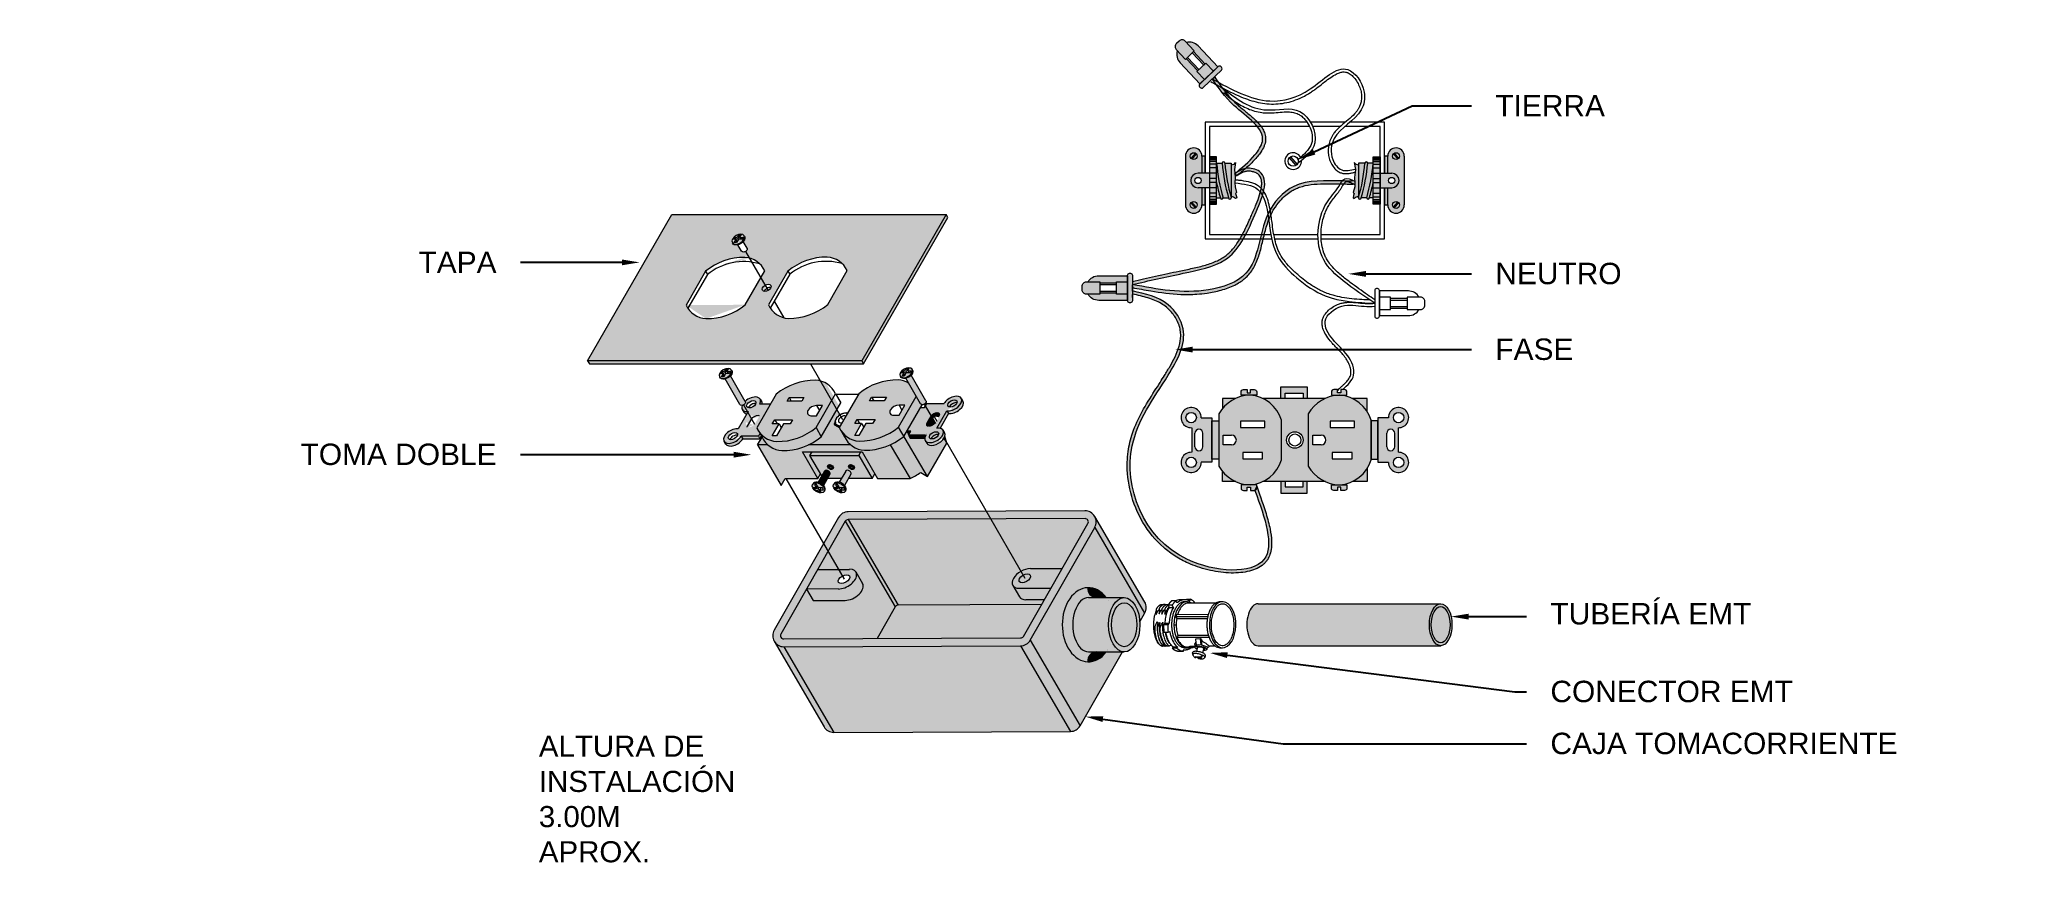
# Model space of a CAD drawing. Header units: millimetres. Extents: x 154 to 500, y 38 to 256.
# Drawn here: x 309.5 to 398.5, y 63.8 to 101 of the extents above; entities that cross this region are included whole.
import ezdxf
from ezdxf import colors
from ezdxf.entities.mleader import LeaderData, LeaderLine
from ezdxf.math import Vec2, Vec3

# ---------------------------------------------------------------- set-up
doc = ezdxf.new("R2010")
doc.units = ezdxf.units.MM
doc.layers.add('TEXTOS', color=7, linetype='Continuous', lineweight=20)
doc.styles.get("Standard").update_dxf_attribs({"font": 'arial.ttf'})

# ---------------------------------------------------------------- blocks, each defined once
blk = doc.blocks.new('A$C1ecbb190')
at = {"lineweight": 0, "transparency": 33554687}
h = blk.add_hatch(color=251, dxfattribs=at)
h.dxf.hatch_style = 1
h.paths.add_polyline_path([(20.489, 17.483), (20.691, 17.674), (20.485, 17.893, 0.414214), (20.346, 17.897), (20.286, 17.84, 0.414214), (20.282, 17.702)])
h.paths.add_polyline_path([(20.819, 16.93), (20.92, 17.026), (20.751, 17.205), (20.77, 17.223), (20.508, 17.501), (20.489, 17.483), (20.307, 17.676, 0.267949), (20.371, 17.405)])
h.paths.add_polyline_path([(20.935, 17.378), (20.954, 17.396), (21.123, 17.217), (21.224, 17.312), (20.776, 17.787, 0.267949), (20.509, 17.867), (20.691, 17.674), (20.673, 17.657)])
h.paths.add_polyline_path([(20.906, 17.351), (20.935, 17.378), (20.673, 17.657), (20.644, 17.629)], flags=17)
h.paths.add_polyline_path([(20.77, 17.223), (20.799, 17.25), (20.536, 17.528), (20.508, 17.501)], flags=17)
h.paths.add_polyline_path([(20.92, 17.026), (21.123, 17.217), (20.954, 17.396), (20.751, 17.205)])
h.paths.add_polyline_path([(21.306, 17.24, 0.414214), (21.307, 17.303), (21.295, 17.317, 0.414214), (21.231, 17.319), (20.812, 16.924, 0.414214), (20.81, 16.86), (20.823, 16.847, 0.414214), (20.887, 16.845)])
h.paths.add_polyline_path([(18.553, 12.177), (18.553, 12.456), (18.252, 12.456, 0.414214), (18.154, 12.358), (18.154, 12.275, 0.414214), (18.252, 12.177)])
h.paths.add_polyline_path([(18.935, 12.43), (18.935, 12.456), (19.182, 12.456), (19.182, 12.595), (18.529, 12.595, 0.267949), (18.288, 12.456), (18.553, 12.456), (18.553, 12.43)])
h.paths.add_polyline_path([(18.935, 12.39), (18.935, 12.43), (18.553, 12.43), (18.553, 12.39)])
h.paths.add_polyline_path([(18.935, 12.203), (18.935, 12.242), (18.553, 12.242), (18.553, 12.203)])
h.paths.add_polyline_path([(19.182, 12.038), (19.182, 12.177), (18.935, 12.177), (18.935, 12.203), (18.553, 12.203), (18.553, 12.177), (18.288, 12.177, 0.267949), (18.529, 12.038)])
h.paths.add_polyline_path([(19.182, 12.177), (19.182, 12.456), (18.935, 12.456), (18.935, 12.177)])
h.paths.add_polyline_path([(19.245, 11.984, 0.414214), (19.29, 12.029), (19.29, 12.604, 0.414214), (19.245, 12.649), (19.227, 12.649, 0.414214), (19.182, 12.604), (19.182, 12.029, 0.414214), (19.227, 11.984)])
h = blk.add_hatch(color=256, dxfattribs=at)
edge = h.paths.add_edge_path()
edge.add_spline(control_points=[(21.096, 17.042), (21.235, 16.839), (21.56, 16.366), (22.425, 15.848), (22.011, 15.226), (21.763, 15.03), (21.605, 14.905)], knot_values=[0, 0, 0, 0, 776.157046, 1812.147654, 2160.643044, 2778.949529, 2778.949529, 2778.949529, 2778.949529], degree=3, periodic=0)
edge.add_line((21.605, 14.905), (21.647, 14.852))
edge.add_spline(control_points=[(21.647, 14.852), (21.682, 14.88), (21.717, 14.908), (21.817, 14.989), (21.882, 15.043), (21.977, 15.132), (22.008, 15.163), (22.069, 15.229), (22.099, 15.263), (22.151, 15.328), (22.173, 15.357), (22.222, 15.431), (22.248, 15.475), (22.276, 15.541), (22.283, 15.563), (22.295, 15.606), (22.299, 15.628), (22.303, 15.67), (22.303, 15.691), (22.299, 15.751), (22.289, 15.79), (22.261, 15.864), (22.243, 15.899), (22.194, 15.975), (22.162, 16.014), (22.074, 16.111), (22.014, 16.166), (21.888, 16.274), (21.823, 16.327), (21.73, 16.405), (21.7, 16.43), (21.643, 16.48), (21.616, 16.505), (21.562, 16.558), (21.534, 16.587), (21.416, 16.714), (21.338, 16.815), (21.226, 16.972), (21.189, 17.026), (21.152, 17.08)], knot_values=[0, 0, 0, 0, 6.756418, 6.756418, 19.17189, 19.17189, 25.379627, 25.379627, 31.587363, 31.587363, 36.480744, 36.480744, 43.182131, 43.182131, 46.236865, 46.236865, 49.291599, 49.291599, 52.156512, 52.156512, 57.869627, 57.869627, 63.582741, 63.582741, 70.524058, 70.524058, 80.991622, 80.991622, 91.459185, 91.459185, 96.489635, 96.489635, 101.520086, 101.520086, 107.151411, 107.151411, 126.881827, 126.881827, 137.15715, 137.15715, 137.15715, 137.15715], degree=3, periodic=0)
edge.add_line((21.152, 17.08), (21.096, 17.042))
h = blk.add_hatch(color=9, dxfattribs=at)
h.dxf.hatch_style = 1
h.paths.add_polyline_path([(20.774, 14.911), (20.863, 14.911), (20.863, 15.297, 1), (20.491, 15.297), (20.491, 14.194, 1), (20.863, 14.194), (20.863, 14.58), (20.774, 14.58, -1)])
h.paths.add_polyline_path([(20.677, 15.375, -1), (20.677, 15.22, -1)], flags=16)
h.paths.add_polyline_path([(20.677, 14.272, -1), (20.677, 14.117, -1)], flags=16)
h.paths.add_polyline_path([(20.938, 14.911), (20.938, 15.297), (20.863, 15.297), (20.863, 14.911)])
h.paths.add_polyline_path([(20.938, 14.194), (20.938, 14.58), (20.863, 14.58), (20.863, 14.194)])
h.paths.add_polyline_path([(25.065, 14.911), (25.065, 15.297), (24.99, 15.297), (24.99, 14.911)])
h.paths.add_polyline_path([(25.065, 14.194), (25.065, 14.58), (24.99, 14.58), (24.99, 14.194)])
h.paths.add_polyline_path([(25.437, 14.194), (25.437, 15.297, 1), (25.065, 15.297), (25.065, 14.911), (25.153, 14.911, -1), (25.153, 14.58), (25.065, 14.58), (25.065, 14.194, 1)])
h.paths.add_polyline_path([(25.251, 14.117, -1), (25.251, 14.272, -1)], flags=16)
h.paths.add_polyline_path([(25.251, 15.22, -1), (25.251, 15.375, -1)], flags=16)
h = blk.add_hatch(color=252, dxfattribs=at)
h.dxf.hatch_style = 1
h.paths.add_polyline_path([(20.736, 15.347), (20.636, 15.231, 0.1377), (20.677, 15.22, 0.635478)])
h.paths.add_polyline_path([(20.717, 15.363, 0.1377), (20.677, 15.375, 0.635478), (20.617, 15.248)])
h.paths.add_polyline_path([(20.736, 14.145, 0.635478), (20.677, 14.272, 0.1377), (20.636, 14.26)])
h.paths.add_polyline_path([(20.677, 14.117, 0.1377), (20.717, 14.128), (20.617, 14.244, 0.635478)])
h.paths.add_polyline_path([(25.311, 15.248, 0.635478), (25.251, 15.375, 0.1377), (25.211, 15.363)])
h.paths.add_polyline_path([(25.251, 15.22, 0.1377), (25.291, 15.231), (25.191, 15.347, 0.635478)])
h.paths.add_polyline_path([(25.291, 14.26, 0.1377), (25.251, 14.272, 0.635478), (25.191, 14.145)])
h.paths.add_polyline_path([(25.311, 14.244), (25.211, 14.128, 0.1377), (25.251, 14.117, 0.635478)])
h = blk.add_hatch(color=252, dxfattribs=at)
h.dxf.hatch_style = 1
h.paths.add_polyline_path([(21.194, 15.264), (21.194, 15.283), (21.034, 15.283), (21.034, 15.264)])
h.paths.add_polyline_path([(21.194, 15.241), (21.194, 15.264), (21.034, 15.264), (21.034, 15.241)])
h.paths.add_polyline_path([(21.194, 15.212), (21.194, 15.241), (21.034, 15.241), (21.034, 15.212)])
h.paths.add_polyline_path([(21.194, 15.177), (21.194, 15.212), (21.034, 15.212), (21.034, 15.177)])
h.paths.add_polyline_path([(21.194, 15.117), (21.194, 15.177), (21.034, 15.177), (21.034, 15.117)])
h.paths.add_polyline_path([(21.194, 15.035), (21.194, 15.117), (21.034, 15.117), (21.034, 15.035)])
h.paths.add_polyline_path([(21.194, 14.913), (21.194, 15.035), (21.034, 15.035), (21.034, 14.913)])
h.paths.add_polyline_path([(21.194, 14.209), (21.194, 14.913), (21.034, 14.913), (21.034, 14.209)])
h.paths.add_polyline_path([(21.279, 14.354, -0.022586), (21.194, 14.7), (21.194, 14.354)], flags=17)
h.paths.add_polyline_path([(21.341, 14.354, -0.050573), (21.194, 15.137), (21.194, 15.117), (21.194, 15.035), (21.194, 14.913), (21.194, 14.7, 0.022586), (21.279, 14.354, 0.963483)])
h.paths.add_polyline_path([(21.341, 14.354), (21.465, 14.354, -0.050573), (21.318, 15.137), (21.194, 15.137, 0.050573)])
h.paths.add_polyline_path([(21.465, 14.354, 0.963483), (21.527, 14.354, -0.050573), (21.38, 15.137, 0.963483), (21.318, 15.137, 0.050573)])
h.paths.add_polyline_path([(21.527, 14.354), (21.527, 15.137), (21.38, 15.137, 0.050573)], flags=17)
h.paths.add_polyline_path([(21.625, 14.336), (21.65, 14.357), (21.639, 14.409), (21.625, 14.454), (21.644, 14.476), (21.612, 14.605), (21.609, 14.691), (21.615, 14.812), (21.596, 14.998), (21.623, 15.152, -0.239532), (21.527, 15.1), (21.527, 14.391, -0.061833)])
h = blk.add_hatch(color=252, dxfattribs=at)
h.dxf.hatch_style = 1
h.paths.add_polyline_path([(24.894, 15.264), (24.894, 15.283), (24.734, 15.283), (24.734, 15.264)])
h.paths.add_polyline_path([(24.894, 15.241), (24.894, 15.264), (24.734, 15.264), (24.734, 15.241)])
h.paths.add_polyline_path([(24.894, 15.212), (24.894, 15.241), (24.734, 15.241), (24.734, 15.212)])
h.paths.add_polyline_path([(24.894, 15.177), (24.894, 15.212), (24.734, 15.212), (24.734, 15.177)])
h.paths.add_polyline_path([(24.894, 15.117), (24.894, 15.177), (24.734, 15.177), (24.734, 15.117)])
h.paths.add_polyline_path([(24.894, 15.035), (24.894, 15.117), (24.734, 15.117), (24.734, 15.035)])
h.paths.add_polyline_path([(24.894, 14.913), (24.894, 15.035), (24.734, 15.035), (24.734, 14.913)])
h.paths.add_polyline_path([(24.894, 14.789), (24.894, 14.913), (24.734, 14.913), (24.734, 14.789)])
h.paths.add_polyline_path([(24.894, 14.702), (24.894, 14.789), (24.734, 14.789), (24.734, 14.702)])
h.paths.add_polyline_path([(24.894, 14.579), (24.894, 14.702), (24.734, 14.702), (24.734, 14.579)])
h.paths.add_polyline_path([(24.894, 14.457), (24.894, 14.579), (24.734, 14.579), (24.734, 14.457)])
h.paths.add_polyline_path([(24.894, 14.374), (24.894, 14.457), (24.734, 14.457), (24.734, 14.374)])
h.paths.add_polyline_path([(24.894, 14.314), (24.894, 14.374), (24.734, 14.374), (24.734, 14.314)])
h.paths.add_polyline_path([(24.894, 14.279), (24.894, 14.314), (24.734, 14.314), (24.734, 14.279)])
h.paths.add_polyline_path([(24.894, 14.25), (24.894, 14.279), (24.734, 14.279), (24.734, 14.25)])
h.paths.add_polyline_path([(24.894, 14.227), (24.894, 14.25), (24.734, 14.25), (24.734, 14.227)])
h.paths.add_polyline_path([(24.894, 14.209), (24.894, 14.227), (24.734, 14.227), (24.734, 14.209)])
h.paths.add_polyline_path([(24.401, 14.391), (24.401, 15.1, -0.239532), (24.305, 15.152), (24.332, 14.998), (24.313, 14.812), (24.319, 14.691), (24.316, 14.605), (24.284, 14.476), (24.302, 14.454), (24.289, 14.409), (24.278, 14.357), (24.302, 14.336, -0.061833)])
h.paths.add_polyline_path([(24.548, 15.137), (24.401, 15.137), (24.401, 14.354, 0.050573)], flags=17)
h.paths.add_polyline_path([(24.61, 15.137, 0.963483), (24.548, 15.137, -0.050573), (24.401, 14.354, 0.963483), (24.463, 14.354, 0.050573)])
h.paths.add_polyline_path([(24.734, 15.137), (24.61, 15.137, -0.050573), (24.463, 14.354), (24.587, 14.354, 0.050573)])
h.paths.add_polyline_path([(24.734, 14.7), (24.734, 15.137, -0.050573), (24.587, 14.354, 0.963483), (24.649, 14.354, 0.022586)])
h.paths.add_polyline_path([(24.734, 14.354), (24.734, 14.7, -0.022586), (24.649, 14.354)], flags=17)
h = blk.add_hatch(color=254, dxfattribs=at)
edge = h.paths.add_edge_path()
edge.add_spline(control_points=[(19.29, 12.466), (19.375, 12.485), (19.46, 12.504), (19.725, 12.564), (19.906, 12.605), (20.175, 12.663), (20.26, 12.681), (20.395, 12.709), (20.446, 12.72), (20.548, 12.741), (20.599, 12.752), (20.75, 12.785), (20.85, 12.808), (21.039, 12.864), (21.129, 12.896), (21.248, 12.952), (21.283, 12.971), (21.349, 13.01), (21.379, 13.031), (21.437, 13.077), (21.465, 13.101), (21.551, 13.184), (21.604, 13.249), (21.705, 13.395), (21.752, 13.476), (21.843, 13.652), (21.888, 13.748), (21.949, 13.884), (21.965, 13.92), (21.999, 13.997), (22.017, 14.039), (22.054, 14.124), (22.072, 14.166), (22.118, 14.281), (22.145, 14.352), (22.187, 14.489), (22.202, 14.554), (22.214, 14.65), (22.215, 14.684), (22.211, 14.747), (22.206, 14.774), (22.19, 14.817), (22.182, 14.833), (22.162, 14.862), (22.149, 14.875), (22.127, 14.893), (22.12, 14.898), (22.103, 14.908), (22.095, 14.913), (22.061, 14.93), (22.033, 14.939), (21.976, 14.952), (21.946, 14.956), (21.903, 14.956), (21.889, 14.955), (21.867, 14.952), (21.858, 14.95), (21.84, 14.946), (21.831, 14.944), (21.804, 14.936), (21.786, 14.929), (21.733, 14.904), (21.697, 14.883), (21.654, 14.856), (21.647, 14.852), (21.641, 14.848)], knot_values=[0.774524, 0.774524, 0.774524, 0.774524, 13.879002, 13.879002, 41.637007, 41.637007, 54.14701, 54.14701, 61.515187, 61.515187, 68.883364, 68.883364, 83.619718, 83.619718, 98.356073, 98.356073, 104.976224, 104.976224, 111.413672, 111.413672, 117.851121, 117.851121, 132.116976, 132.116976, 146.382832, 146.382832, 160.648687, 160.648687, 165.493176, 165.493176, 170.977848, 170.977848, 176.462521, 176.462521, 185.721283, 185.721283, 194.980045, 194.980045, 200.739573, 200.739573, 206.499102, 206.499102, 210.757515, 210.757515, 215.015928, 215.015928, 216.929342, 216.929342, 218.842757, 218.842757, 223.708392, 223.708392, 228.574027, 228.574027, 230.906958, 230.906958, 232.557527, 232.557527, 234.208096, 234.208096, 237.509233, 237.509233, 243.958095, 243.958095, 245.051539, 245.051539, 245.051539, 245.051539], degree=3, periodic=0)
edge.add_line((21.641, 14.848), (21.605, 14.905))
edge.add_spline(control_points=[(21.605, 14.905), (21.685, 14.955), (21.854, 15.06), (22.468, 14.915), (21.992, 13.798), (21.564, 12.87), (20.356, 12.639), (19.665, 12.481), (19.29, 12.396)], knot_values=[0, 0, 0, 0, 13.659327, 29.051943, 77.768764, 138.000541, 187.105929, 245.051539, 245.051539, 245.051539, 245.051539], degree=3, periodic=0)
edge.add_line((19.29, 12.396), (19.29, 12.466))
h = blk.add_hatch(color=254, dxfattribs=at)
edge = h.paths.add_edge_path()
edge.add_line((19.29, 12.396), (19.29, 12.327))
edge.add_spline(control_points=[(19.29, 12.327), (19.428, 12.301), (19.566, 12.274), (19.929, 12.213), (20.157, 12.183), (20.507, 12.169), (20.627, 12.17), (20.823, 12.184), (20.9, 12.191), (21.031, 12.211), (21.084, 12.22), (21.192, 12.242), (21.245, 12.255), (21.404, 12.299), (21.507, 12.337), (21.681, 12.423), (21.754, 12.468), (21.849, 12.545), (21.877, 12.571), (21.935, 12.632), (21.964, 12.668), (22.016, 12.745), (22.039, 12.785), (22.105, 12.917), (22.14, 13.014), (22.199, 13.215), (22.223, 13.318), (22.273, 13.525), (22.298, 13.628), (22.346, 13.782), (22.365, 13.835), (22.4, 13.923), (22.416, 13.959), (22.452, 14.03), (22.471, 14.064), (22.532, 14.165), (22.578, 14.228), (22.669, 14.333), (22.713, 14.376), (22.798, 14.447), (22.839, 14.477), (22.911, 14.522), (22.942, 14.538), (23.005, 14.568), (23.037, 14.582), (23.153, 14.622), (23.24, 14.641), (23.422, 14.665), (23.517, 14.67), (23.71, 14.674), (23.808, 14.672), (23.952, 14.669), (23.998, 14.668), (24.091, 14.667), (24.137, 14.667), (24.228, 14.666), (24.273, 14.667), (24.318, 14.667)], knot_values=[0.646158, 0.646158, 0.646158, 0.646158, 21.454798, 21.454798, 55.152718, 55.152718, 72.265327, 72.265327, 83.071128, 83.071128, 90.516873, 90.516873, 97.962617, 97.962617, 112.854105, 112.854105, 124.979308, 124.979308, 130.472031, 130.472031, 137.297425, 137.297425, 144.12282, 144.12282, 159.164361, 159.164361, 174.205903, 174.205903, 189.247444, 189.247444, 197.374643, 197.374643, 203.208829, 203.208829, 209.043015, 209.043015, 220.711388, 220.711388, 230.124359, 230.124359, 238.054961, 238.054961, 243.72096, 243.72096, 249.386959, 249.386959, 263.48697, 263.48697, 277.586981, 277.586981, 291.686992, 291.686992, 298.384753, 298.384753, 305.082514, 305.082514, 311.78583, 311.78583, 311.78583, 311.78583], degree=3, periodic=0)
edge.add_line((24.318, 14.667), (24.317, 14.735))
edge.add_spline(control_points=[(24.317, 14.735), (24.223, 14.734), (23.763, 14.733), (22.952, 14.79), (22.136, 13.869), (22.169, 12.609), (20.716, 12.122), (19.853, 12.288), (19.29, 12.396)], knot_values=[0, 0, 0, 0, 13.943614, 68.253352, 110.732993, 180.967599, 226.573096, 311.747679, 311.747679, 311.747679, 311.747679], degree=3, periodic=0)
h = blk.add_hatch(color=9, dxfattribs=at)
h.dxf.hatch_style = 1
h.paths.add_polyline_path([(21.034, 14.58), (21.034, 14.911), (20.774, 14.911, 1), (20.774, 14.58)])
h.paths.add_polyline_path([(20.774, 14.676, -1), (20.774, 14.815, -1)], flags=16)
h.paths.add_polyline_path([(25.153, 14.58, 1), (25.153, 14.911), (24.894, 14.911), (24.894, 14.58)])
h.paths.add_polyline_path([(25.153, 14.815, -1), (25.153, 14.676, -1)], flags=16)
h = blk.add_hatch(color=254, dxfattribs=at)
h.dxf.hatch_style = 1
h.paths.add_polyline_path([(15.078, 13.978), (8.88, 13.978), (6.973, 10.675), (13.171, 10.675)])
h.paths.add_polyline_path([(12.843, 12.709), (12.402, 11.945, -0.176206), (11.513, 11.63, -0.27469), (11.062, 11.937), (11.503, 12.7, -0.176206), (12.393, 13.015, -0.274659)], flags=16)
edge = h.paths.add_edge_path(flags=16)
edge.add_ellipse((11.022, 12.32), major_axis=(-0.0938, -0.0542), ratio=0.633569, start_angle=142.7711, end_angle=270.7622, ccw=False)
edge.add_ellipse((11.022, 12.32), major_axis=(-0.0938, -0.0542), ratio=0.633569, start_angle=89.5578, end_angle=142.7711, ccw=False)
edge.add_ellipse((11.022, 12.32), major_axis=(-0.0938, -0.0542), ratio=0.633569, start_angle=270.7622, end_angle=449.5578, ccw=False)
edge.add_ellipse((11.063, 12.248), major_axis=(-0.0938, -0.0542), ratio=0.633569, start_angle=270.3986, end_angle=322.7711, ccw=False)
edge.add_ellipse((11.022, 12.32), major_axis=(-0.0938, -0.0542), ratio=0.633569, start_angle=270.7622, end_angle=449.5578, ccw=False)
edge.add_line((10.986, 12.378), (10.889, 12.545))
edge.add_line((10.889, 12.545), (10.54, 11.939))
edge.add_arc((9.663, 13.004), 1.38, -90.5116, -50.5385, ccw=False)
edge.add_arc((9.683, 12.157), 0.533, 205.093, 266.5319, ccw=False)
edge.add_line((9.2, 11.931), (9.641, 12.695))
edge.add_arc((10.518, 11.629), 1.38, 89.4884, 129.4615, ccw=False)
edge.add_arc((10.498, 12.477), 0.533, 75.9255, 86.5305, ccw=False)
edge.add_line((10.627, 12.994), (10.542, 13.14))
edge.add_ellipse((10.518, 13.184), major_axis=(-0.061, -0.0352), ratio=0.707107, start_angle=-3.1825, end_angle=88.8742, ccw=False)
edge.add_line((10.456, 13.151), (10.374, 13.294))
edge.add_ellipse((10.391, 13.402), major_axis=(-0.134, -0.078), ratio=0.61096, start_angle=-6.1174, end_angle=63.4154, ccw=False)
edge.add_ellipse((10.381, 13.42), major_axis=(-0.134, -0.078), ratio=0.61096, start_angle=0, end_angle=6.1174, ccw=False)
edge.add_ellipse((10.381, 13.42), major_axis=(-0.134, -0.078), ratio=0.61096, start_angle=6.1174, end_angle=360)
edge.add_line((10.28, 13.461), (10.282, 13.461))
edge.add_ellipse((10.381, 13.42), major_axis=(-0.134, -0.078), ratio=0.61096, start_angle=6.1174, end_angle=360)
edge.add_line((10.394, 13.528), (10.395, 13.526))
edge.add_ellipse((10.381, 13.42), major_axis=(-0.134, -0.078), ratio=0.61096, start_angle=6.1174, end_angle=360)
edge.add_line((10.448, 13.533), (10.447, 13.532))
edge.add_ellipse((10.381, 13.42), major_axis=(-0.134, -0.078), ratio=0.61096, start_angle=6.1174, end_angle=360)
edge.add_ellipse((10.391, 13.402), major_axis=(-0.134, -0.078), ratio=0.61096, start_angle=117.3821, end_angle=186.1174, ccw=False)
edge.add_line((10.495, 13.365), (10.579, 13.219))
edge.add_ellipse((10.518, 13.184), major_axis=(-0.061, -0.0352), ratio=0.707107, start_angle=88.8742, end_angle=180, ccw=False)
edge.add_line((10.542, 13.14), (10.627, 12.994))
edge.add_arc((10.498, 12.477), 0.533, 25.0981, 75.9255, ccw=False)
edge.add_line((10.981, 12.703), (10.889, 12.545))
edge.add_line((10.889, 12.545), (10.986, 12.378))
h.paths.add_polyline_path([(10.682, 12.901), (10.627, 12.994, 0.046306), (10.53, 13.009, 0.176206), (9.641, 12.695), (9.682, 12.623, -0.20674)], flags=0)
h.paths.add_polyline_path([(9.682, 12.623), (9.641, 12.695), (9.2, 11.931, 0.038953), (9.241, 11.859)], flags=0)
h.paths.add_polyline_path([(10.867, 12.862, 0.130316), (10.627, 12.994), (10.682, 12.901, -0.036186)], flags=0)
h.paths.add_polyline_path([(12.729, 12.868, 0.177694), (12.393, 13.015, 0.176206), (11.503, 12.7), (11.545, 12.629, -0.244758)], flags=0)
h = blk.add_hatch(color=254, dxfattribs=at)
h.dxf.hatch_style = 1
h.paths.add_polyline_path([(15.119, 13.907), (15.078, 13.978), (13.171, 10.675), (13.212, 10.604)])
h = blk.add_hatch(color=254, dxfattribs=at)
edge = h.paths.add_edge_path()
edge.add_line((19.29, 12.25), (19.29, 12.181))
edge.add_spline(control_points=[(19.29, 12.181), (19.352, 12.167), (19.413, 12.154), (19.588, 12.111), (19.699, 12.079), (19.849, 12.015), (19.895, 11.993), (19.981, 11.942), (20.023, 11.913), (20.086, 11.861), (20.109, 11.839), (20.188, 11.758), (20.239, 11.692), (20.303, 11.579), (20.323, 11.536), (20.347, 11.471), (20.354, 11.45), (20.366, 11.406), (20.371, 11.384), (20.381, 11.32), (20.384, 11.278), (20.382, 11.159), (20.369, 11.081), (20.324, 10.922), (20.292, 10.842), (20.221, 10.691), (20.182, 10.62), (20.101, 10.479), (20.058, 10.409), (19.982, 10.288), (19.95, 10.237), (19.875, 10.12), (19.834, 10.056), (19.694, 9.836), (19.598, 9.682), (19.427, 9.368), (19.352, 9.207), (19.272, 8.973), (19.252, 8.905), (19.219, 8.767), (19.206, 8.696), (19.185, 8.546), (19.178, 8.466), (19.168, 8.156), (19.194, 7.921), (19.312, 7.459), (19.403, 7.233), (19.653, 6.813), (19.811, 6.619), (20.083, 6.383), (20.169, 6.318), (20.307, 6.229), (20.355, 6.201), (20.453, 6.148), (20.504, 6.123), (20.622, 6.07), (20.691, 6.043), (20.914, 5.966), (21.074, 5.927), (21.388, 5.88), (21.542, 5.872), (21.757, 5.887), (21.824, 5.896), (21.953, 5.923), (22.014, 5.941), (22.126, 5.988), (22.178, 6.016), (22.245, 6.067), (22.264, 6.084), (22.301, 6.121), (22.318, 6.141), (22.355, 6.194), (22.374, 6.227), (22.407, 6.308), (22.42, 6.356), (22.438, 6.467), (22.441, 6.532), (22.435, 6.684), (22.422, 6.774), (22.381, 6.981), (22.349, 7.099), (22.257, 7.399), (22.191, 7.584), (22.101, 7.841)], knot_values=[0, 0, 0, 0, 9.073058, 9.073058, 26.445674, 26.445674, 34.452528, 34.452528, 42.459381, 42.459381, 47.357131, 47.357131, 59.948057, 59.948057, 67.348559, 67.348559, 71.04881, 71.04881, 74.749062, 74.749062, 81.853357, 81.853357, 94.734507, 94.734507, 107.615657, 107.615657, 118.968472, 118.968472, 130.321286, 130.321286, 138.838167, 138.838167, 149.704568, 149.704568, 176.04717, 176.04717, 202.389771, 202.389771, 212.8189, 212.8189, 223.248028, 223.248028, 234.722865, 234.722865, 267.174922, 267.174922, 299.626979, 299.626979, 332.079036, 332.079036, 345.755289, 345.755289, 352.593416, 352.593416, 359.431543, 359.431543, 368.198238, 368.198238, 387.499748, 387.499748, 406.801259, 406.801259, 416.297185, 416.297185, 425.793111, 425.793111, 435.289037, 435.289037, 439.705886, 439.705886, 444.122735, 444.122735, 450.603882, 450.603882, 458.901649, 458.901649, 469.046633, 469.046633, 481.878061, 481.878061, 497.482889, 497.482889, 520.282603, 520.282603, 520.282603, 520.282603], degree=3, periodic=0)
edge.add_line((22.101, 7.841), (22.061, 7.745))
edge.add_spline(control_points=[(22.061, 7.745), (22.286, 7.118), (22.757, 5.804), (19.767, 5.963), (18.835, 8.568), (19.982, 10.097), (20.623, 11.253), (20.087, 12.075), (19.581, 12.186), (19.29, 12.25)], knot_values=[0, 0, 0, 0, 77.75285, 162.897003, 304.118311, 392.285258, 446.709784, 478.230016, 520.99204, 520.99204, 520.99204, 520.99204], degree=3, periodic=0)
h = blk.add_hatch(color=254, dxfattribs=at)
h.dxf.hatch_style = 1
h.paths.add_polyline_path([(13.212, 10.604), (13.171, 10.675), (6.973, 10.675), (7.015, 10.604)])
h = blk.add_hatch(color=252, dxfattribs=at)
h.dxf.hatch_style = 1
edge = h.paths.add_edge_path()
edge.add_ellipse((10.09, 10.387), major_axis=(-0.134, -0.078), ratio=0.61096, start_angle=6.1174, end_angle=360)
edge.add_ellipse((10.09, 10.387), major_axis=(-0.134, -0.078), ratio=0.61096, start_angle=0, end_angle=6.1174)
h.paths.add_polyline_path([(10.208, 10.429), (10.184, 10.388), (10.108, 10.388, 0.267949), (10.083, 10.373), (10.047, 10.31), (9.999, 10.31), (10.038, 10.377, 0.57735), (10.032, 10.388), (9.977, 10.388), (10.001, 10.429), (10.035, 10.429, 0.267949), (10.084, 10.457), (10.104, 10.492), (10.152, 10.492), (10.127, 10.45, 0.57735), (10.14, 10.429)], flags=16)
edge = h.paths.add_edge_path()
edge.add_ellipse((10.477, 9.719), major_axis=(-0.061, -0.0352), ratio=0.707107, start_angle=-3.1825, end_angle=42.794)
edge.add_ellipse((10.477, 9.719), major_axis=(-0.061, -0.0352), ratio=0.707107, start_angle=42.794, end_angle=88.1573)
edge.add_ellipse((10.477, 9.719), major_axis=(-0.061, -0.0352), ratio=0.707107, start_angle=88.1573, end_angle=90)
edge.add_ellipse((10.477, 9.719), major_axis=(-0.061, -0.0352), ratio=0.707107, start_angle=90, end_angle=134.2833)
edge.add_ellipse((10.477, 9.719), major_axis=(-0.061, -0.0352), ratio=0.707107, start_angle=134.2833, end_angle=180)
edge.add_line((10.538, 9.754), (10.204, 10.332))
edge.add_ellipse((10.1, 10.37), major_axis=(-0.134, -0.078), ratio=0.61096, start_angle=63.4154, end_angle=117.3821, ccw=False)
edge.add_line((10.082, 10.262), (10.415, 9.686))
h.paths.add_polyline_path([(10.102, 10.426), (10.122, 10.461), (10.104, 10.492), (10.084, 10.457, -0.267949), (10.035, 10.429), (10.001, 10.429), (10.019, 10.397), (10.053, 10.397, 0.267949)], flags=0)
h.paths.add_polyline_path([(10.056, 10.346, 0.267949), (10.056, 10.353), (10.038, 10.384, -0.267949), (10.038, 10.377), (9.999, 10.31), (10.035, 10.31)], flags=0)
h.paths.add_polyline_path([(10.083, 10.373, -0.267949), (10.108, 10.388), (10.155, 10.388), (10.127, 10.436, -0.267949), (10.127, 10.45), (10.134, 10.461), (10.122, 10.461), (10.102, 10.426, -0.267949), (10.053, 10.397), (10.019, 10.397), (10.013, 10.388), (10.032, 10.388, -0.267949), (10.038, 10.384), (10.056, 10.353, -0.267949), (10.056, 10.346), (10.035, 10.31), (10.047, 10.31)], flags=0)
h.paths.add_polyline_path([(10.184, 10.388), (10.208, 10.429), (10.14, 10.429, -0.267949), (10.127, 10.436), (10.155, 10.388)], flags=0)
h.paths.add_polyline_path([(10.013, 10.388), (10.019, 10.397), (10.001, 10.429), (9.977, 10.388)], flags=0)
h = blk.add_hatch(color=254, dxfattribs=at)
h.dxf.hatch_style = 1
h.paths.add_polyline_path([(14.003, 9.172), (14.405, 9.868), (14.23, 10.17, 0.117645), (13.993, 10.242, 0.176206), (13.104, 9.928), (12.663, 9.164), (12.709, 9.085, 0.229145), (13.114, 8.858, 0.176206)])
h.paths.add_polyline_path([(13.474, 9.35), (13.419, 9.255), (13.264, 9.255), (13.109, 8.986), (13.014, 8.986), (13.169, 9.255), (13.014, 9.255), (13.069, 9.35)], flags=16)
h.paths.add_polyline_path([(13.348, 9.771), (13.395, 9.853), (13.729, 9.853), (13.681, 9.771)], flags=16)
h.paths.add_polyline_path([(13.818, 9.554, -0.267949), (14.015, 9.668), (14.146, 9.668), (14.015, 9.441), (13.884, 9.441, -0.57735)], flags=16)
h.paths.add_polyline_path([(14.122, 8.966), (14.124, 8.968), (14.003, 9.172, -0.176206), (13.114, 8.858, -0.229145), (12.709, 9.085), (12.783, 8.957, 0.27469), (13.233, 8.651, 0.176206)])
h = blk.add_hatch(color=252, dxfattribs=at)
h.dxf.hatch_style = 1
edge = h.paths.add_edge_path()
edge.add_ellipse((14.176, 10.404), major_axis=(-0.134, -0.078), ratio=0.61096, start_angle=0, end_angle=360, ccw=False)
h.paths.add_polyline_path([(14.293, 10.445), (14.27, 10.404), (14.193, 10.404, 0.267949), (14.169, 10.39), (14.132, 10.327), (14.085, 10.327), (14.124, 10.394, 0.57735), (14.117, 10.404), (14.063, 10.404), (14.087, 10.445), (14.121, 10.445, 0.267949), (14.17, 10.473), (14.19, 10.509), (14.237, 10.509), (14.213, 10.466, 0.57735), (14.225, 10.445)], flags=16)
edge = h.paths.add_edge_path()
edge.add_ellipse((14.563, 9.735), major_axis=(-0.061, -0.0352), ratio=0.707107, start_angle=-3.1825, end_angle=180)
edge.add_line((14.624, 9.77), (14.289, 10.349))
edge.add_ellipse((14.186, 10.386), major_axis=(-0.134, -0.078), ratio=0.61096, start_angle=63.4154, end_angle=117.3821, ccw=False)
edge.add_line((14.168, 10.278), (14.5, 9.702))
h.paths.add_polyline_path([(14.217, 10.445), (14.241, 10.404), (14.27, 10.404), (14.293, 10.445)], flags=0)
h = blk.add_hatch(color=252, dxfattribs=at)
h.dxf.hatch_style = 1
edge = h.paths.add_edge_path(flags=17)
edge.add_ellipse((10.674, 9.69), major_axis=(-0.202, -0.117), ratio=0.57735, start_angle=360.1787, end_angle=407.1803)
edge.add_line((10.586, 9.525), (10.5, 9.674))
edge.add_ellipse((10.477, 9.719), major_axis=(-0.061, -0.0352), ratio=0.707107, start_angle=62.5657, end_angle=88.1573, ccw=False)
edge.add_ellipse((10.674, 9.69), major_axis=(-0.202, -0.117), ratio=0.57735, start_angle=323.9924, end_angle=360.1787)
edge = h.paths.add_edge_path()
edge.add_ellipse((10.74, 9.403), major_axis=(-0.114, -0.066), ratio=0.57735, start_angle=135, end_angle=303.3651, ccw=False)
edge.add_line((10.847, 9.403), (10.764, 9.259))
edge.add_ellipse((10.656, 9.259), major_axis=(-0.114, -0.066), ratio=0.57735, start_angle=123.3651, end_angle=135, ccw=False)
edge.add_ellipse((10.656, 9.259), major_axis=(-0.114, -0.066), ratio=0.57735, start_angle=28.1255, end_angle=123.3651, ccw=False)
edge.add_ellipse((10.656, 9.259), major_axis=(-0.114, -0.066), ratio=0.57735, start_angle=-45, end_angle=28.1255, ccw=False)
edge.add_line((10.549, 9.259), (10.632, 9.403))
edge.add_ellipse((10.74, 9.403), major_axis=(-0.114, -0.066), ratio=0.57735, start_angle=303.3651, end_angle=315, ccw=False)
edge.add_line((10.645, 9.422), (10.597, 9.507))
edge.add_line((10.597, 9.507), (10.382, 9.135))
edge.add_ellipse((10.259, 8.972), major_axis=(-0.202, -0.117), ratio=0.57735, start_angle=216.3729, end_angle=360.1787)
edge.add_ellipse((10.259, 8.972), major_axis=(-0.202, -0.117), ratio=0.57735, start_angle=360.1787, end_angle=495.0363)
edge.add_line((10.45, 8.972), (10.836, 8.972))
edge.add_line((10.836, 8.972), (10.871, 9.032))
edge.add_line((10.871, 9.032), (10.845, 9.076))
edge.add_arc((11.282, 9.382), 0.533, 205.093, 214.907, ccw=False)
edge.add_line((10.799, 9.155), (11.108, 9.69))
edge.add_line((11.108, 9.69), (10.865, 9.69))
edge.add_ellipse((10.674, 9.69), major_axis=(-0.202, -0.117), ratio=0.57735, start_angle=135.0363, end_angle=179.5577)
edge.add_ellipse((10.674, 9.69), major_axis=(-0.202, -0.117), ratio=0.57735, start_angle=179.5577, end_angle=291.6185)
edge.add_line((10.537, 9.756), (10.538, 9.754))
edge.add_ellipse((10.477, 9.719), major_axis=(-0.061, -0.0352), ratio=0.707107, start_angle=88.1573, end_angle=180, ccw=False)
edge.add_line((10.5, 9.674), (10.586, 9.525))
edge.add_ellipse((10.674, 9.69), major_axis=(-0.202, -0.117), ratio=0.57735, start_angle=407.1803, end_angle=413.6088)
edge.add_line((10.608, 9.527), (10.597, 9.507))
edge.add_line((10.597, 9.507), (10.645, 9.422))
edge = h.paths.add_edge_path(flags=0)
edge.add_ellipse((10.674, 9.69), major_axis=(-0.101, -0.058), ratio=0.57735, start_angle=0, end_angle=147.9725, ccw=False)
edge.add_ellipse((10.674, 9.69), major_axis=(-0.101, -0.058), ratio=0.57735, start_angle=147.9725, end_angle=360, ccw=False)
edge = h.paths.add_edge_path(flags=16)
edge.add_ellipse((10.259, 8.972), major_axis=(-0.101, -0.058), ratio=0.57735, start_angle=147.9725, end_angle=360, ccw=False)
edge.add_ellipse((10.259, 8.972), major_axis=(-0.101, -0.058), ratio=0.57735, start_angle=0, end_angle=147.9725, ccw=False)
edge = h.paths.add_edge_path(flags=17)
edge.add_ellipse((10.775, 9.341), major_axis=(-0.114, -0.066), ratio=0.57735, start_angle=208.1255, end_angle=303.3651, ccw=False)
edge.add_ellipse((10.74, 9.403), major_axis=(-0.114, -0.066), ratio=0.57735, start_angle=135, end_angle=303.3651)
edge.add_line((10.645, 9.422), (10.681, 9.36))
edge = h.paths.add_edge_path(flags=17)
edge.add_ellipse((10.775, 9.341), major_axis=(-0.114, -0.066), ratio=0.57735, start_angle=303.3651, end_angle=315, ccw=False)
edge.add_line((10.681, 9.36), (10.645, 9.422))
edge.add_ellipse((10.74, 9.403), major_axis=(-0.114, -0.066), ratio=0.57735, start_angle=303.3651, end_angle=315)
edge.add_line((10.632, 9.403), (10.549, 9.259))
edge.add_ellipse((10.656, 9.259), major_axis=(-0.114, -0.066), ratio=0.57735, start_angle=-45, end_angle=28.1255)
edge.add_ellipse((10.692, 9.197), major_axis=(-0.114, -0.066), ratio=0.57735, start_angle=-45, end_angle=-28.1255, ccw=False)
edge.add_line((10.585, 9.197), (10.668, 9.341))
edge = h.paths.add_edge_path()
edge.add_ellipse((10.295, 8.91), major_axis=(-0.202, -0.117), ratio=0.57735, start_angle=360.1787, end_angle=495.0363)
edge.add_line((10.486, 8.91), (10.45, 8.972))
edge.add_ellipse((10.259, 8.972), major_axis=(-0.202, -0.117), ratio=0.57735, start_angle=360.1787, end_angle=495.0363, ccw=False)
edge.add_line((10.057, 8.855), (10.093, 8.793))
h.paths.add_polyline_path([(10.872, 8.91), (10.836, 8.972), (10.45, 8.972), (10.486, 8.91)], flags=17)
h.paths.add_polyline_path([(10.872, 8.91), (10.907, 8.97), (10.871, 9.032), (10.836, 8.972)], flags=17)
edge = h.paths.add_edge_path(flags=16)
edge.add_ellipse((10.71, 9.628), major_axis=(-0.101, -0.058), ratio=0.57735, start_angle=212.0275, end_angle=327.9725, ccw=False)
edge.add_ellipse((10.674, 9.69), major_axis=(-0.101, -0.058), ratio=0.57735, start_angle=147.9725, end_angle=360)
edge.add_ellipse((10.674, 9.69), major_axis=(-0.101, -0.058), ratio=0.57735, start_angle=0, end_angle=147.9725)
edge = h.paths.add_edge_path(flags=17)
edge.add_ellipse((10.71, 9.628), major_axis=(-0.202, -0.117), ratio=0.57735, start_angle=360.1787, end_angle=391.9788)
edge.add_line((10.574, 9.467), (10.597, 9.507))
edge.add_line((10.597, 9.507), (10.586, 9.525))
edge.add_ellipse((10.674, 9.69), major_axis=(-0.202, -0.117), ratio=0.57735, start_angle=360.1787, end_angle=407.1803, ccw=False)
edge.add_line((10.472, 9.573), (10.508, 9.511))
edge = h.paths.add_edge_path(flags=0)
edge.add_ellipse((10.295, 8.91), major_axis=(-0.101, -0.058), ratio=0.57735, start_angle=212.0275, end_angle=327.9725, ccw=False)
edge.add_ellipse((10.259, 8.972), major_axis=(-0.101, -0.058), ratio=0.57735, start_angle=147.9725, end_angle=360)
edge.add_ellipse((10.259, 8.972), major_axis=(-0.101, -0.058), ratio=0.57735, start_angle=0, end_angle=147.9725)
h.paths.add_polyline_path([(14.267, 8.012), (13.814, 8.774, -0.108807), (13.233, 8.651, -0.159778), (12.924, 8.774), (11.968, 8.774, -0.112417), (11.369, 8.643, -0.165887), (11.051, 8.774), (10.817, 8.774), (11.349, 7.853), (11.441, 8.012), (12.182, 8.012), (11.834, 8.615), (13.178, 8.615), (13.526, 8.012)])
h.paths.add_polyline_path([(14.267, 8.012, 0.049949), (14.505, 8.15), (14.662, 8.059), (14.124, 8.967, -0.066618), (13.814, 8.774)])
edge = h.paths.add_edge_path()
edge.add_line((14.662, 8.059), (15.095, 8.809))
edge.add_line((15.095, 8.809), (15.03, 8.92))
edge.add_ellipse((14.843, 8.927), major_axis=(-0.202, -0.117), ratio=0.57735, start_angle=360.0826, end_angle=492.8376, ccw=False)
edge.add_ellipse((14.843, 8.927), major_axis=(-0.202, -0.117), ratio=0.57735, start_angle=359.9174, end_angle=360.0826, ccw=False)
edge.add_line((14.641, 8.81), (14.605, 8.872))
edge.add_ellipse((14.808, 8.989), major_axis=(-0.202, -0.117), ratio=0.57735, start_angle=337.0243, end_angle=360.0826, ccw=False)
edge.add_line((14.595, 8.927), (14.267, 8.927))
edge.add_line((14.267, 8.927), (14.231, 8.989))
edge.add_line((14.231, 8.989), (14.249, 9.02))
edge.add_line((14.249, 9.02), (14.225, 9.02))
edge.add_line((14.225, 9.02), (14.189, 9.081))
edge.add_line((14.189, 9.081), (14.124, 8.968))
edge.add_line((14.124, 8.968), (14.662, 8.059))
edge = h.paths.add_edge_path()
edge.add_ellipse((14.808, 8.989), major_axis=(-0.202, -0.117), ratio=0.57735, start_angle=315, end_angle=337.0243)
edge.add_ellipse((14.808, 8.989), major_axis=(-0.202, -0.117), ratio=0.57735, start_angle=337.0243, end_angle=360.0826)
edge.add_ellipse((14.808, 8.989), major_axis=(-0.202, -0.117), ratio=0.57735, start_angle=360.0826, end_angle=539.587)
edge.add_line((15.01, 9.105), (15.009, 9.106))
edge.add_ellipse((14.808, 8.989), major_axis=(-0.202, -0.117), ratio=0.57735, start_angle=540.413, end_angle=571.9971)
edge.add_ellipse((14.808, 8.989), major_axis=(-0.202, -0.117), ratio=0.57735, start_angle=571.9971, end_angle=593.6269)
edge.add_line((14.873, 9.152), (15.099, 9.543))
edge.add_ellipse((15.222, 9.707), major_axis=(-0.202, -0.117), ratio=0.57735, start_angle=36.3731, end_angle=179.587)
edge.add_line((15.425, 9.823), (15.424, 9.824))
edge.add_ellipse((15.222, 9.707), major_axis=(-0.202, -0.117), ratio=0.57735, start_angle=180.413, end_angle=315)
edge.add_line((15.032, 9.707), (14.645, 9.707))
edge.add_line((14.645, 9.707), (14.612, 9.649))
edge.add_line((14.612, 9.649), (14.733, 9.44))
edge.add_ellipse((14.825, 9.42), major_axis=(-0.114, -0.066), ratio=0.57735, start_angle=135, end_angle=302.1902, ccw=False)
edge.add_line((14.933, 9.42), (14.849, 9.275))
edge.add_ellipse((14.742, 9.275), major_axis=(-0.114, -0.066), ratio=0.57735, start_angle=124.556, end_angle=135, ccw=False)
edge.add_line((14.836, 9.257), (14.836, 9.257))
edge.add_ellipse((14.742, 9.275), major_axis=(-0.114, -0.066), ratio=0.57735, start_angle=28.1255, end_angle=123.3651, ccw=False)
edge.add_ellipse((14.742, 9.275), major_axis=(-0.114, -0.066), ratio=0.57735, start_angle=-45, end_angle=28.1255, ccw=False)
edge.add_line((14.635, 9.275), (14.718, 9.42))
edge.add_ellipse((14.825, 9.42), major_axis=(-0.114, -0.066), ratio=0.57735, start_angle=302.1902, end_angle=315, ccw=False)
edge.add_line((14.733, 9.44), (14.612, 9.649))
edge.add_line((14.612, 9.649), (14.592, 9.614))
edge.add_line((14.592, 9.614), (14.496, 9.614))
edge.add_line((14.496, 9.614), (14.189, 9.081))
edge.add_line((14.189, 9.081), (14.284, 9.081))
edge.add_line((14.284, 9.081), (14.231, 8.989))
edge.add_line((14.231, 8.989), (14.617, 8.989))
edge = h.paths.add_edge_path(flags=17)
edge.add_line((15.135, 9.481), (15.099, 9.543))
edge.add_line((15.099, 9.543), (14.873, 9.152))
edge.add_ellipse((14.808, 8.989), major_axis=(-0.202, -0.117), ratio=0.57735, start_angle=571.9971, end_angle=593.6269, ccw=False)
edge.add_line((14.943, 9.15), (15.135, 9.481))
edge = h.paths.add_edge_path()
edge.add_ellipse((15.258, 9.645), major_axis=(-0.202, -0.117), ratio=0.57735, start_angle=36.3731, end_angle=180.413)
edge.add_line((15.46, 9.762), (15.425, 9.823))
edge.add_ellipse((15.222, 9.707), major_axis=(-0.202, -0.117), ratio=0.57735, start_angle=36.3731, end_angle=179.587, ccw=False)
edge.add_line((15.099, 9.543), (15.135, 9.481))
edge = h.paths.add_edge_path()
edge.add_ellipse((14.843, 8.927), major_axis=(-0.202, -0.117), ratio=0.57735, start_angle=360.0826, end_angle=492.8376)
edge.add_ellipse((14.843, 8.927), major_axis=(-0.202, -0.117), ratio=0.57735, start_angle=492.8376, end_angle=493.6)
edge.add_ellipse((14.843, 8.927), major_axis=(-0.202, -0.117), ratio=0.57735, start_angle=493.6, end_angle=509.6611)
edge.add_ellipse((14.843, 8.927), major_axis=(-0.202, -0.117), ratio=0.57735, start_angle=509.6611, end_angle=540.413)
edge.add_line((15.045, 9.044), (15.01, 9.105))
edge.add_ellipse((14.808, 8.989), major_axis=(-0.202, -0.117), ratio=0.57735, start_angle=360.0826, end_angle=539.587, ccw=False)
edge.add_line((14.605, 8.872), (14.641, 8.81))
h.paths.add_polyline_path([(12.924, 8.774, -0.11008), (12.783, 8.957), (12.709, 9.085, -0.038924), (12.667, 9.156), (12.565, 9.218), (12.553, 9.239, -0.113343), (12.584, 9.348, -0.133587), (12.678, 9.45), (12.611, 9.568), (12.258, 8.957), (12.258, 8.957, -0.062528), (11.968, 8.774)])
h = blk.add_hatch(color=254, dxfattribs=at)
h.dxf.hatch_style = 1
h.paths.add_polyline_path([(12.139, 9.164), (12.541, 9.86), (12.366, 10.162, 0.117645), (12.129, 10.234, 0.176206), (11.24, 9.919), (10.799, 9.155), (10.845, 9.076, 0.229145), (11.25, 8.849, 0.176206)])
h.paths.add_polyline_path([(11.61, 9.342), (11.555, 9.246), (11.4, 9.246), (11.245, 8.978), (11.15, 8.978), (11.305, 9.246), (11.15, 9.246), (11.205, 9.342)], flags=16)
h.paths.add_polyline_path([(11.483, 9.762), (11.531, 9.845), (11.865, 9.845), (11.817, 9.762)], flags=16)
h.paths.add_polyline_path([(11.954, 9.546, -0.267949), (12.151, 9.659), (12.282, 9.659), (12.151, 9.432), (12.02, 9.432, -0.57735)], flags=16)
h.paths.add_polyline_path([(12.258, 8.957), (12.26, 8.96), (12.139, 9.164, -0.176206), (11.25, 8.849, -0.229145), (10.845, 9.076), (10.918, 8.949, 0.27469), (11.369, 8.643, 0.176206)])
h = blk.add_hatch(color=254, dxfattribs=at)
h.dxf.hatch_style = 1
edge = h.paths.add_edge_path()
edge.add_ellipse((12.698, 9.727), major_axis=(-0.061, -0.0352), ratio=0.707107, start_angle=-3.1825, end_angle=42.794, ccw=False)
edge.add_line((12.636, 9.694), (12.541, 9.86))
edge.add_line((12.541, 9.86), (12.139, 9.164))
edge.add_line((12.139, 9.164), (12.26, 8.96))
edge.add_line((12.26, 8.96), (12.671, 9.672))
h = blk.add_hatch(color=254, dxfattribs=at)
h.dxf.hatch_style = 1
edge = h.paths.add_edge_path()
edge.add_ellipse((14.563, 9.735), major_axis=(-0.061, -0.0352), ratio=0.707107, start_angle=-3.1825, end_angle=42.794, ccw=False)
edge.add_line((14.5, 9.702), (14.405, 9.868))
edge.add_line((14.405, 9.868), (14.003, 9.172))
edge.add_line((14.003, 9.172), (14.124, 8.968))
edge.add_line((14.124, 8.968), (14.535, 9.68))
h = blk.add_hatch(color=252, dxfattribs=at)
h.dxf.hatch_style = 1
h.paths.add_polyline_path([(20.847, 8.379), (21.09, 8.379), (21.09, 9.387), (20.847, 9.387, 2.522642), (20.632, 9.16), (20.632, 8.606, 2.522642)])
h.paths.add_polyline_path([(20.886, 9.034), (20.886, 8.732, -1), (20.705, 8.732), (20.705, 9.034, -1)], flags=16)
h.paths.add_polyline_path([(20.619, 9.271, -1), (20.619, 9.506, -1)], flags=16)
h.paths.add_polyline_path([(20.619, 8.26, -1), (20.619, 8.495, -1)], flags=16)
h.paths.add_polyline_path([(21.242, 8.45), (21.242, 9.316), (21.09, 9.316), (21.09, 8.45)])
h.paths.add_polyline_path([(21.626, 9.823), (21.329, 9.823), (21.329, 9.599, -0.112817)])
h.paths.add_polyline_path([(21.626, 7.943, -0.112817), (21.329, 8.167), (21.329, 7.943)])
h.paths.add_polyline_path([(22.101, 9.898), (22.101, 9.97, 0.414214), (22.047, 10.023), (21.962, 10.023), (21.962, 9.947), (21.886, 9.947), (21.886, 10.023), (21.801, 10.023, 0.414214), (21.748, 9.97), (21.748, 9.898)])
h.paths.add_polyline_path([(21.886, 7.743), (21.886, 7.819), (21.962, 7.819), (21.962, 7.743), (22.047, 7.743, 0.064913), (22.061, 7.745), (22.101, 7.841), (22.101, 7.868), (21.748, 7.868), (21.748, 7.796, 0.414214), (21.801, 7.743)])
h.paths.add_polyline_path([(23.653, 7.943, -0.159144), (23.268, 8.291), (23.268, 9.475, -0.159144), (23.653, 9.823), (22.237, 9.823, -0.2159), (22.66, 9.33), (22.66, 8.436, -0.2159), (22.237, 7.943)])
h.paths.add_polyline_path([(22.964, 9.07, -1), (22.964, 8.696, -1)], flags=16)
h.paths.add_polyline_path([(22.964, 9.019, -1), (22.964, 8.747, -1)], flags=0)
h.paths.add_polyline_path([(23.242, 7.681), (23.242, 7.943), (23.148, 7.943), (23.148, 7.826), (22.742, 7.826), (22.742, 7.943), (22.647, 7.943), (22.647, 7.681)])
h.paths.add_polyline_path([(23.148, 9.94), (23.148, 9.823), (23.242, 9.823), (23.242, 10.085), (22.647, 10.085), (22.647, 9.823), (22.742, 9.823), (22.742, 9.94)])
h.paths.add_polyline_path([(24.141, 9.898), (24.141, 9.97, 0.414214), (24.088, 10.023), (24.003, 10.023), (24.003, 9.947), (23.927, 9.947), (23.927, 10.023), (23.842, 10.023, 0.414214), (23.789, 9.97), (23.789, 9.898)])
h.paths.add_polyline_path([(24.599, 9.525), (24.599, 9.823), (24.263, 9.823, -0.145623)])
h.paths.add_polyline_path([(24.599, 7.943), (24.599, 8.241, -0.145623), (24.263, 7.943)])
h.paths.add_polyline_path([(24.088, 7.743, 0.414214), (24.141, 7.796), (24.141, 7.868), (23.789, 7.868), (23.789, 7.796, 0.414214), (23.842, 7.743), (23.927, 7.743), (23.927, 7.819), (24.003, 7.819), (24.003, 7.743)])
h.paths.add_polyline_path([(24.838, 8.45), (24.838, 9.316), (24.686, 9.316), (24.686, 8.45)])
h.paths.add_polyline_path([(25.08, 8.379, 2.522642), (25.296, 8.606), (25.296, 9.16, 2.522642), (25.08, 9.387), (24.838, 9.387), (24.838, 8.379)])
h.paths.add_polyline_path([(25.041, 8.732), (25.041, 9.034, -1), (25.223, 9.034), (25.223, 8.732, -1)], flags=16)
h.paths.add_polyline_path([(25.309, 8.495, -1), (25.309, 8.26, -1)], flags=16)
h.paths.add_polyline_path([(25.309, 9.506, -1), (25.309, 9.271, -1)], flags=16)
h = blk.add_hatch(color=254, dxfattribs=at)
h.dxf.hatch_style = 1
h.paths.add_polyline_path([(24.686, 8.436), (24.686, 9.33, 0.316815), (23.977, 9.896, 0.26373), (23.268, 9.475), (23.268, 8.291, 0.26373), (23.977, 7.87, 0.316815)])
h.paths.add_polyline_path([(24.26, 8.6), (24.26, 8.455), (23.81, 8.455), (23.81, 8.6)], flags=16)
h.paths.add_polyline_path([(23.759, 9.166), (23.759, 9.311), (24.311, 9.311), (24.311, 9.166)], flags=16)
h.paths.add_polyline_path([(23.558, 8.774), (23.369, 8.774), (23.369, 8.992), (23.558, 8.992, -1)], flags=16)
h.paths.add_polyline_path([(22.66, 8.436), (22.66, 9.33, 0.316815), (21.951, 9.896, 0.26373), (21.242, 9.475), (21.242, 8.291, 0.26373), (21.951, 7.87, 0.316815)])
h.paths.add_polyline_path([(22.234, 8.6), (22.234, 8.455), (21.784, 8.455), (21.784, 8.6)], flags=16)
h.paths.add_polyline_path([(22.284, 9.166), (21.733, 9.166), (21.733, 9.311), (22.284, 9.311)], flags=16)
h.paths.add_polyline_path([(21.532, 8.774), (21.343, 8.774), (21.343, 8.992), (21.532, 8.992, -1)], flags=16)
h = blk.add_hatch(color=252, dxfattribs=at)
h.dxf.hatch_style = 1
edge = h.paths.add_edge_path()
edge.add_ellipse((14.742, 9.275), major_axis=(-0.114, -0.066), ratio=0.57735, start_angle=28.1255, end_angle=123.3651)
edge.add_line((14.836, 9.257), (14.767, 9.377))
edge.add_ellipse((14.861, 9.358), major_axis=(-0.114, -0.066), ratio=0.57735, start_angle=303.3651, end_angle=315)
edge.add_line((14.754, 9.358), (14.67, 9.213))
edge.add_ellipse((14.778, 9.213), major_axis=(-0.114, -0.066), ratio=0.57735, start_angle=-45, end_angle=-28.1255)
edge = h.paths.add_edge_path()
edge.add_ellipse((14.861, 9.358), major_axis=(-0.114, -0.066), ratio=0.57735, start_angle=303.3651, end_angle=315, ccw=False)
edge.add_ellipse((14.861, 9.358), major_axis=(-0.114, -0.066), ratio=0.57735, start_angle=302.1902, end_angle=303.3651, ccw=False)
edge.add_line((14.768, 9.379), (14.733, 9.44))
edge.add_ellipse((14.825, 9.42), major_axis=(-0.114, -0.066), ratio=0.57735, start_angle=302.1902, end_angle=315)
edge.add_line((14.718, 9.42), (14.635, 9.275))
edge.add_ellipse((14.742, 9.275), major_axis=(-0.114, -0.066), ratio=0.57735, start_angle=-45, end_angle=28.1255)
edge.add_ellipse((14.778, 9.213), major_axis=(-0.114, -0.066), ratio=0.57735, start_angle=-45, end_angle=-28.1255, ccw=False)
edge.add_line((14.67, 9.213), (14.754, 9.358))
edge = h.paths.add_edge_path()
edge.add_ellipse((14.861, 9.358), major_axis=(-0.114, -0.066), ratio=0.57735, start_angle=208.1255, end_angle=279.1142, ccw=False)
edge.add_ellipse((14.825, 9.42), major_axis=(-0.114, -0.066), ratio=0.57735, start_angle=135, end_angle=302.1902)
edge.add_line((14.733, 9.44), (14.768, 9.379))
edge.add_ellipse((14.861, 9.358), major_axis=(-0.114, -0.066), ratio=0.57735, start_angle=279.1142, end_angle=302.1902, ccw=False)
h = blk.add_hatch(color=252, dxfattribs=at)
h.dxf.hatch_style = 1
edge = h.paths.add_edge_path(flags=0)
edge.add_ellipse((12.391, 8.143), major_axis=(-0.061, 0.0352), ratio=0.707107, start_angle=180, end_angle=356.8175)
edge.add_line((12.332, 8.181), (12.186, 7.928))
edge.add_ellipse((12.203, 7.82), major_axis=(-0.134, 0.078), ratio=0.61096, start_angle=242.6179, end_angle=296.5846, ccw=False)
edge.add_line((12.307, 7.857), (12.452, 8.108))
h.paths.add_polyline_path([(13.107, 8.532), (13.154, 8.615), (12.049, 8.615), (12.001, 8.532)], flags=16)
edge = h.paths.add_edge_path(flags=16)
edge.add_line((13.407, 8.012), (13.107, 8.532))
edge.add_line((13.107, 8.532), (12.001, 8.532))
edge.add_line((12.001, 8.532), (12.268, 8.07))
edge.add_line((12.268, 8.07), (12.329, 8.176))
edge.add_ellipse((12.391, 8.143), major_axis=(-0.061, 0.0352), ratio=0.707107, start_angle=356.8175, end_angle=363.1825, ccw=False)
edge.add_ellipse((12.391, 8.143), major_axis=(-0.061, 0.0352), ratio=0.707107, start_angle=180, end_angle=356.8175, ccw=False)
edge.add_line((12.452, 8.108), (12.397, 8.012))
edge.add_line((12.397, 8.012), (12.711, 8.012))
edge.add_line((12.711, 8.012), (12.806, 8.176))
edge.add_ellipse((12.868, 8.143), major_axis=(-0.061, 0.0352), ratio=0.707107, start_angle=356.8175, end_angle=363.1825, ccw=False)
edge.add_ellipse((12.868, 8.143), major_axis=(-0.061, 0.0352), ratio=0.707107, start_angle=180, end_angle=356.8175, ccw=False)
edge.add_line((12.929, 8.108), (12.874, 8.012))
edge.add_line((12.874, 8.012), (13.407, 8.012))
edge = h.paths.add_edge_path(flags=0)
edge.add_ellipse((12.942, 8.272), major_axis=(-0.061, 0.0352), ratio=0.707107, start_angle=233.3254, end_angle=306.6746, ccw=False)
edge.add_ellipse((12.942, 8.272), major_axis=(-0.061, 0.0352), ratio=0.707107, start_angle=216.8237, end_angle=233.3254, ccw=False)
edge.add_ellipse((12.942, 8.272), major_axis=(-0.061, 0.0352), ratio=0.707107, start_angle=199.7846, end_angle=216.8237, ccw=False)
edge.add_ellipse((12.942, 8.272), major_axis=(-0.061, 0.0352), ratio=0.707107, start_angle=188.1156, end_angle=199.7846, ccw=False)
edge.add_ellipse((12.942, 8.272), major_axis=(-0.061, 0.0352), ratio=0.707107, start_angle=340.2154, end_angle=548.1156, ccw=False)
edge.add_ellipse((12.949, 8.284), major_axis=(-0.061, 0.0352), ratio=0.707107, start_angle=8.1156, end_angle=171.8844, ccw=False)
edge.add_ellipse((12.942, 8.272), major_axis=(-0.061, 0.0352), ratio=0.707107, start_angle=340.2154, end_angle=548.1156, ccw=False)
edge.add_ellipse((12.942, 8.272), major_axis=(-0.061, 0.0352), ratio=0.707107, start_angle=323.1763, end_angle=340.2154, ccw=False)
edge.add_ellipse((12.942, 8.272), major_axis=(-0.061, 0.0352), ratio=0.707107, start_angle=306.6746, end_angle=323.1763, ccw=False)
edge = h.paths.add_edge_path(flags=0)
edge.add_ellipse((12.466, 8.272), major_axis=(-0.061, 0.0352), ratio=0.707107, start_angle=216.8237, end_angle=233.3254, ccw=False)
edge.add_ellipse((12.466, 8.272), major_axis=(-0.061, 0.0352), ratio=0.707107, start_angle=199.7846, end_angle=216.8237, ccw=False)
edge.add_ellipse((12.466, 8.272), major_axis=(-0.061, 0.0352), ratio=0.707107, start_angle=188.1156, end_angle=199.7846, ccw=False)
edge.add_ellipse((12.466, 8.272), major_axis=(-0.061, 0.0352), ratio=0.707107, start_angle=340.2154, end_angle=548.1156, ccw=False)
edge.add_ellipse((12.473, 8.284), major_axis=(-0.061, 0.0352), ratio=0.707107, start_angle=8.1156, end_angle=171.8844, ccw=False)
edge.add_ellipse((12.466, 8.272), major_axis=(-0.061, 0.0352), ratio=0.707107, start_angle=340.2154, end_angle=548.1156, ccw=False)
edge.add_ellipse((12.466, 8.272), major_axis=(-0.061, 0.0352), ratio=0.707107, start_angle=323.1763, end_angle=340.2154, ccw=False)
edge.add_ellipse((12.466, 8.272), major_axis=(-0.061, 0.0352), ratio=0.707107, start_angle=306.6746, end_angle=323.1763, ccw=False)
edge.add_ellipse((12.466, 8.272), major_axis=(-0.061, 0.0352), ratio=0.707107, start_angle=233.3254, end_angle=306.6746, ccw=False)
h.paths.add_polyline_path([(13.407, 8.012), (13.466, 8.116), (13.178, 8.615), (13.154, 8.615), (13.107, 8.532)], flags=16)
h.paths.add_polyline_path([(11.051, 8.774, -0.104025), (10.919, 8.949), (10.817, 8.774)])
h.paths.add_polyline_path([(12.182, 8.012), (12.242, 8.116), (12.001, 8.532), (12.049, 8.615), (11.834, 8.615)], flags=16)
edge = h.paths.add_edge_path(flags=16)
edge.add_ellipse((12.391, 8.143), major_axis=(-0.061, 0.0352), ratio=0.707107, start_angle=180, end_angle=356.8175)
edge.add_line((12.332, 8.181), (12.186, 7.928))
edge.add_ellipse((12.203, 7.82), major_axis=(-0.134, 0.078), ratio=0.61096, start_angle=242.6179, end_angle=296.5846, ccw=False)
edge.add_line((12.307, 7.857), (12.452, 8.108))
h.paths.add_polyline_path([(12.309, 6.541), (12.649, 7.135, -0.267949), (12.865, 7.261), (15.984, 7.273), (15.093, 8.817), (15.095, 8.809), (14.662, 8.059), (14.505, 8.15, -0.049949), (14.267, 8.012), (13.526, 8.012), (13.466, 8.116), (13.407, 8.012), (13.107, 8.532), (12.001, 8.532), (12.242, 8.116), (12.182, 8.012), (11.459, 8.012)], flags=17)
h.paths.add_polyline_path([(12.287, 7.802), (12.311, 7.761), (12.243, 7.761, 0.57735), (12.231, 7.74), (12.255, 7.697), (12.208, 7.697), (12.187, 7.732, 0.267949), (12.138, 7.761), (12.104, 7.761), (12.081, 7.802), (12.135, 7.802, 0.57735), (12.141, 7.812), (12.103, 7.879), (12.15, 7.879), (12.187, 7.816, 0.267949), (12.211, 7.802)], flags=16)
h.paths.add_polyline_path([(12.557, 7.802), (12.612, 7.802, 0.57735), (12.618, 7.812), (12.579, 7.879), (12.627, 7.879), (12.663, 7.816, 0.267949), (12.688, 7.802), (12.764, 7.802), (12.788, 7.761), (12.72, 7.761, 0.57735), (12.707, 7.74), (12.732, 7.697), (12.684, 7.697), (12.664, 7.732, 0.267949), (12.615, 7.761), (12.581, 7.761)], flags=16)
edge = h.paths.add_edge_path()
edge.add_ellipse((12.193, 7.802), major_axis=(-0.134, 0.078), ratio=0.61096, start_angle=0, end_angle=353.8826, ccw=False)
edge.add_ellipse((12.193, 7.802), major_axis=(-0.134, 0.078), ratio=0.61096, start_angle=353.8826, end_angle=360, ccw=False)
edge.add_ellipse((12.203, 7.82), major_axis=(-0.134, 0.078), ratio=0.61096, start_angle=296.5846, end_angle=366.1174, ccw=False)
edge.add_line((12.186, 7.928), (12.268, 8.07))
edge.add_line((12.268, 8.07), (12.242, 8.116))
edge.add_line((12.242, 8.116), (12.182, 8.012))
edge.add_line((12.182, 8.012), (11.459, 8.012))
edge.add_line((11.459, 8.012), (12.309, 6.541))
edge.add_line((12.309, 6.541), (12.649, 7.135))
edge.add_arc((12.866, 7.01), 0.251, 90.2327, 150.2327, ccw=False)
edge.add_line((12.865, 7.261), (15.984, 7.273))
edge.add_line((15.984, 7.273), (15.093, 8.817))
edge.add_line((15.093, 8.817), (15.095, 8.809))
edge.add_line((15.095, 8.809), (14.662, 8.059))
edge.add_line((14.662, 8.059), (14.505, 8.15))
edge.add_arc((13.699, 9.269), 1.38, -65.6727, -54.2346, ccw=False)
edge.add_line((14.267, 8.012), (13.526, 8.012))
edge.add_line((13.526, 8.012), (13.466, 8.116))
edge.add_line((13.466, 8.116), (13.407, 8.012))
edge.add_line((13.407, 8.012), (12.874, 8.012))
edge.add_line((12.874, 8.012), (12.784, 7.857))
edge.add_ellipse((12.68, 7.82), major_axis=(-0.134, 0.078), ratio=0.61096, start_angle=242.6179, end_angle=296.5846)
edge.add_ellipse((12.68, 7.82), major_axis=(-0.134, 0.078), ratio=0.61096, start_angle=296.5846, end_angle=366.1174)
edge.add_ellipse((12.67, 7.802), major_axis=(-0.134, 0.078), ratio=0.61096, start_angle=0, end_angle=353.8826, ccw=False)
edge.add_ellipse((12.67, 7.802), major_axis=(-0.134, 0.078), ratio=0.61096, start_angle=353.8826, end_angle=360, ccw=False)
edge.add_ellipse((12.68, 7.82), major_axis=(-0.134, 0.078), ratio=0.61096, start_angle=296.5846, end_angle=366.1174, ccw=False)
edge.add_line((12.662, 7.928), (12.711, 8.012))
edge.add_line((12.711, 8.012), (12.397, 8.012))
edge.add_line((12.397, 8.012), (12.307, 7.857))
edge.add_ellipse((12.203, 7.82), major_axis=(-0.134, 0.078), ratio=0.61096, start_angle=242.6179, end_angle=296.5846)
edge.add_ellipse((12.203, 7.82), major_axis=(-0.134, 0.078), ratio=0.61096, start_angle=296.5846, end_angle=366.1174)
h.paths.add_polyline_path([(12.226, 7.728), (12.237, 7.728), (12.231, 7.74, -0.267949), (12.231, 7.754), (12.258, 7.802), (12.211, 7.802, -0.267949), (12.187, 7.816), (12.15, 7.879), (12.139, 7.879), (12.159, 7.844, -0.267949), (12.159, 7.837), (12.141, 7.805, -0.267949), (12.135, 7.802), (12.117, 7.802), (12.122, 7.792), (12.156, 7.792, -0.267949), (12.205, 7.764)], flags=0)
h.paths.add_polyline_path([(12.208, 7.697), (12.226, 7.728), (12.205, 7.764, 0.267949), (12.156, 7.792), (12.122, 7.792), (12.104, 7.761), (12.138, 7.761, -0.267949), (12.187, 7.732)], flags=0)
h.paths.add_polyline_path([(12.311, 7.761), (12.287, 7.802), (12.258, 7.802), (12.231, 7.754, -0.267949), (12.243, 7.761)], flags=0)
h.paths.add_polyline_path([(12.159, 7.837, 0.267949), (12.159, 7.844), (12.139, 7.879), (12.103, 7.879), (12.141, 7.812, -0.267949), (12.141, 7.805)], flags=0)
h.paths.add_polyline_path([(12.664, 7.732), (12.684, 7.697), (12.702, 7.728), (12.682, 7.764, 0.267949), (12.633, 7.792), (12.599, 7.792), (12.581, 7.761), (12.615, 7.761, -0.267949)], flags=0)
h.paths.add_polyline_path([(12.702, 7.728), (12.714, 7.728), (12.707, 7.74, -0.267949), (12.707, 7.754), (12.735, 7.802), (12.688, 7.802, -0.267949), (12.663, 7.816), (12.627, 7.879), (12.615, 7.879), (12.636, 7.844, -0.267949), (12.636, 7.837), (12.618, 7.805, -0.267949), (12.612, 7.802), (12.593, 7.802), (12.599, 7.792), (12.633, 7.792, -0.267949), (12.682, 7.764)], flags=0)
h.paths.add_polyline_path([(12.788, 7.761), (12.764, 7.802), (12.735, 7.802), (12.707, 7.754, -0.267949), (12.72, 7.761)], flags=0)
h.paths.add_polyline_path([(12.732, 7.697), (12.714, 7.728), (12.702, 7.728), (12.684, 7.697)], flags=0)
h.paths.add_polyline_path([(12.618, 7.812, -0.267949), (12.618, 7.805), (12.636, 7.837, 0.267949), (12.636, 7.844), (12.615, 7.879), (12.579, 7.879)], flags=0)
h = blk.add_hatch(color=252, dxfattribs=at)
h.dxf.hatch_style = 1
h.paths.add_polyline_path([(14.249, 9.02), (14.284, 9.081), (14.189, 9.081), (14.225, 9.02)])
edge = h.paths.add_edge_path()
edge.add_ellipse((14.808, 8.989), major_axis=(-0.202, -0.117), ratio=0.57735, start_angle=315, end_angle=337.0243, ccw=False)
edge.add_line((14.617, 8.989), (14.231, 8.989))
edge.add_line((14.231, 8.989), (14.267, 8.927))
edge.add_line((14.267, 8.927), (14.595, 8.927))
h = blk.add_hatch(color=252, dxfattribs=at)
h.dxf.hatch_style = 1
edge = h.paths.add_edge_path()
edge.add_line((13.407, 8.012), (13.107, 8.532))
edge.add_line((13.107, 8.532), (12.001, 8.532))
edge.add_line((12.001, 8.532), (12.268, 8.07))
edge.add_line((12.268, 8.07), (12.329, 8.176))
edge.add_ellipse((12.391, 8.143), major_axis=(-0.061, 0.0352), ratio=0.707107, start_angle=356.8175, end_angle=363.1825, ccw=False)
edge.add_ellipse((12.391, 8.143), major_axis=(-0.061, 0.0352), ratio=0.707107, start_angle=180, end_angle=356.8175, ccw=False)
edge.add_line((12.452, 8.108), (12.397, 8.012))
edge.add_line((12.397, 8.012), (12.711, 8.012))
edge.add_line((12.711, 8.012), (12.806, 8.176))
edge.add_ellipse((12.868, 8.143), major_axis=(-0.061, 0.0352), ratio=0.707107, start_angle=356.8175, end_angle=363.1825, ccw=False)
edge.add_ellipse((12.868, 8.143), major_axis=(-0.061, 0.0352), ratio=0.707107, start_angle=180, end_angle=356.8175, ccw=False)
edge.add_line((12.929, 8.108), (12.874, 8.012))
edge.add_line((12.874, 8.012), (13.407, 8.012))
edge = h.paths.add_edge_path(flags=16)
edge.add_ellipse((12.942, 8.272), major_axis=(-0.061, 0.0352), ratio=0.707107, start_angle=233.3254, end_angle=306.6746, ccw=False)
edge.add_ellipse((12.942, 8.272), major_axis=(-0.061, 0.0352), ratio=0.707107, start_angle=216.8237, end_angle=233.3254, ccw=False)
edge.add_ellipse((12.942, 8.272), major_axis=(-0.061, 0.0352), ratio=0.707107, start_angle=199.7846, end_angle=216.8237, ccw=False)
edge.add_ellipse((12.942, 8.272), major_axis=(-0.061, 0.0352), ratio=0.707107, start_angle=188.1156, end_angle=199.7846, ccw=False)
edge.add_ellipse((12.942, 8.272), major_axis=(-0.061, 0.0352), ratio=0.707107, start_angle=340.2154, end_angle=548.1156, ccw=False)
edge.add_ellipse((12.949, 8.284), major_axis=(-0.061, 0.0352), ratio=0.707107, start_angle=8.1156, end_angle=171.8844, ccw=False)
edge.add_ellipse((12.942, 8.272), major_axis=(-0.061, 0.0352), ratio=0.707107, start_angle=340.2154, end_angle=548.1156, ccw=False)
edge.add_ellipse((12.942, 8.272), major_axis=(-0.061, 0.0352), ratio=0.707107, start_angle=323.1763, end_angle=340.2154, ccw=False)
edge.add_ellipse((12.942, 8.272), major_axis=(-0.061, 0.0352), ratio=0.707107, start_angle=306.6746, end_angle=323.1763, ccw=False)
edge = h.paths.add_edge_path(flags=16)
edge.add_ellipse((12.466, 8.272), major_axis=(-0.061, 0.0352), ratio=0.707107, start_angle=199.7846, end_angle=216.8237, ccw=False)
edge.add_ellipse((12.466, 8.272), major_axis=(-0.061, 0.0352), ratio=0.707107, start_angle=188.1156, end_angle=199.7846, ccw=False)
edge.add_ellipse((12.466, 8.272), major_axis=(-0.061, 0.0352), ratio=0.707107, start_angle=340.2154, end_angle=548.1156, ccw=False)
edge.add_ellipse((12.473, 8.284), major_axis=(-0.061, 0.0352), ratio=0.707107, start_angle=8.1156, end_angle=171.8844, ccw=False)
edge.add_ellipse((12.466, 8.272), major_axis=(-0.061, 0.0352), ratio=0.707107, start_angle=340.2154, end_angle=548.1156, ccw=False)
edge.add_ellipse((12.466, 8.272), major_axis=(-0.061, 0.0352), ratio=0.707107, start_angle=323.1763, end_angle=340.2154, ccw=False)
edge.add_ellipse((12.466, 8.272), major_axis=(-0.061, 0.0352), ratio=0.707107, start_angle=306.6746, end_angle=323.1763, ccw=False)
edge.add_ellipse((12.466, 8.272), major_axis=(-0.061, 0.0352), ratio=0.707107, start_angle=233.3254, end_angle=306.6746, ccw=False)
edge.add_ellipse((12.466, 8.272), major_axis=(-0.061, 0.0352), ratio=0.707107, start_angle=216.8237, end_angle=233.3254, ccw=False)
h = blk.add_hatch(color=252, dxfattribs=at)
h.dxf.hatch_style = 1
edge = h.paths.add_edge_path()
edge.add_ellipse((12.391, 8.143), major_axis=(-0.061, 0.0352), ratio=0.707107, start_angle=180, end_angle=356.8175)
edge.add_line((12.332, 8.181), (12.186, 7.928))
edge.add_ellipse((12.203, 7.82), major_axis=(-0.134, 0.078), ratio=0.61096, start_angle=242.6179, end_angle=296.5846, ccw=False)
edge.add_line((12.307, 7.857), (12.452, 8.108))
h = blk.add_hatch(color=254, dxfattribs=at)
h.dxf.hatch_style = 1
edge = h.paths.add_edge_path(flags=16)
edge.add_ellipse((12.772, 5.739), major_axis=(-0.271, -0.158), ratio=0.57735, start_angle=45, end_angle=178.585)
edge.add_line((13.044, 5.893), (13.04, 5.901))
edge.add_ellipse((12.772, 5.739), major_axis=(-0.271, -0.158), ratio=0.57735, start_angle=181.4285, end_angle=225)
edge.add_line((12.899, 5.961), (12.644, 5.96))
edge.add_line((12.644, 5.96), (12.731, 5.81))
edge.add_ellipse((12.772, 5.739), major_axis=(-0.123, -0.072), ratio=0.57735, start_angle=0, end_angle=269.8657, ccw=False)
edge.add_ellipse((12.772, 5.739), major_axis=(-0.123, -0.072), ratio=0.57735, start_angle=269.8657, end_angle=360, ccw=False)
edge.add_line((12.731, 5.81), (12.644, 5.96))
edge.add_line((12.644, 5.96), (12.178, 5.958))
edge.add_line((12.178, 5.958), (11.924, 5.514))
edge.add_line((11.924, 5.514), (12.645, 5.517))
h.paths.add_polyline_path([(12.41, 6.365), (12.309, 6.541), (11.192, 4.587, 0.57735), (11.41, 4.213), (16.764, 4.234, 0.267949), (16.981, 4.36), (18.438, 6.908, 0.57735), (18.219, 7.283), (15.984, 7.273), (16.085, 7.099), (18.22, 7.107, -0.57735), (18.285, 6.995), (16.829, 4.447, -0.267949), (16.763, 4.41), (11.409, 4.388, -0.57735), (11.344, 4.5)])
h = blk.add_hatch(color=254, dxfattribs=at)
h.dxf.hatch_style = 1
h.paths.add_polyline_path([(12.801, 7.048, -0.267949), (12.866, 7.086), (16.085, 7.099), (15.984, 7.273), (12.865, 7.261, 0.267949), (12.649, 7.135), (12.309, 6.541), (12.41, 6.365)], flags=17)
h = blk.add_hatch(color=254, dxfattribs=at)
h.dxf.hatch_style = 1
h.paths.add_polyline_path([(19.565, 4.973, 0.267949), (19.564, 5.223), (18.436, 7.158, -0.267949), (18.438, 6.908)])
h = blk.add_hatch(color=254, dxfattribs=at)
h.dxf.hatch_style = 1
edge = h.paths.add_edge_path()
edge.add_line((17.303, 5.277), (17.452, 5.537))
edge.add_line((17.452, 5.537), (16.731, 5.534))
edge.add_ellipse((16.857, 5.756), major_axis=(-0.271, -0.158), ratio=0.57735, start_angle=269.4513, end_angle=405, ccw=False)
edge.add_line((16.769, 5.914), (16.085, 7.099))
edge.add_line((16.085, 7.099), (12.866, 7.086))
edge.add_arc((12.866, 7.01), 0.0753, 90.2327, 150.2327)
edge.add_line((12.801, 7.048), (11.344, 4.5))
edge.add_arc((11.409, 4.463), 0.0753, 150.2327, 270.2327)
edge.add_line((11.409, 4.388), (13.518, 4.396))
edge.add_line((13.518, 4.396), (13.928, 5.113))
edge.add_arc((13.994, 5.075), 0.0753, 90.2327, 150.2327, ccw=False)
edge.add_line((13.993, 5.151), (17.238, 5.164))
edge.add_line((17.238, 5.164), (17.303, 5.277))
edge.add_line((17.303, 5.277), (16.881, 5.276))
edge.add_ellipse((17.008, 5.497), major_axis=(-0.271, -0.158), ratio=0.57735, start_angle=360.098, end_angle=405, ccw=False)
edge.add_ellipse((17.008, 5.497), major_axis=(-0.271, -0.158), ratio=0.57735, start_angle=359.902, end_angle=360.098, ccw=False)
edge.add_line((16.737, 5.34), (16.738, 5.34))
edge.add_ellipse((17.008, 5.497), major_axis=(-0.271, -0.158), ratio=0.57735, start_angle=360.098, end_angle=405)
edge.add_line((16.881, 5.276), (17.303, 5.277))
edge = h.paths.add_edge_path(flags=16)
edge.add_ellipse((12.922, 5.481), major_axis=(-0.271, -0.158), ratio=0.57735, start_angle=45, end_angle=180.8657, ccw=False)
edge.add_line((12.795, 5.259), (12.074, 5.256))
edge.add_line((12.074, 5.256), (11.924, 5.514))
edge.add_line((11.924, 5.514), (12.645, 5.517))
edge.add_ellipse((12.772, 5.739), major_axis=(-0.271, -0.158), ratio=0.57735, start_angle=45, end_angle=178.585)
edge.add_line((13.044, 5.893), (13.04, 5.901))
edge.add_ellipse((12.772, 5.739), major_axis=(-0.271, -0.158), ratio=0.57735, start_angle=178.585, end_angle=181.4285, ccw=False)
edge.add_line((13.044, 5.893), (13.191, 5.641))
edge = h.paths.add_edge_path(flags=16)
edge.add_ellipse((12.772, 5.739), major_axis=(-0.123, -0.072), ratio=0.57735, start_angle=0, end_angle=360)
h = blk.add_hatch(color=254, dxfattribs=at)
h.dxf.hatch_style = 1
edge = h.paths.add_edge_path(flags=17)
edge.add_line((13.518, 4.396), (13.928, 5.113))
edge.add_line((13.928, 5.113), (12.801, 7.048))
edge.add_line((12.801, 7.048), (12.41, 6.365))
edge.add_line((12.41, 6.365), (12.644, 5.96))
edge.add_line((12.644, 5.96), (12.899, 5.961))
edge.add_ellipse((12.772, 5.739), major_axis=(-0.271, -0.158), ratio=0.57735, start_angle=181.4285, end_angle=225, ccw=False)
edge.add_ellipse((12.772, 5.739), major_axis=(-0.271, -0.158), ratio=0.57735, start_angle=178.585, end_angle=181.4285, ccw=False)
edge.add_ellipse((12.772, 5.739), major_axis=(-0.271, -0.158), ratio=0.57735, start_angle=45, end_angle=178.585)
edge.add_line((13.044, 5.893), (13.191, 5.641))
edge.add_ellipse((12.922, 5.481), major_axis=(-0.271, -0.158), ratio=0.57735, start_angle=45, end_angle=180.8657, ccw=False)
edge.add_line((12.795, 5.259), (12.074, 5.256))
edge.add_line((12.074, 5.256), (11.924, 5.514))
edge.add_line((11.924, 5.514), (11.344, 4.5))
edge.add_arc((11.409, 4.463), 0.0753, 150.2327, 270.2327)
edge.add_line((11.409, 4.388), (13.518, 4.396))
edge = h.paths.add_edge_path(flags=16)
edge.add_ellipse((12.772, 5.739), major_axis=(-0.271, -0.158), ratio=0.57735, start_angle=45, end_angle=178.585)
edge.add_line((13.044, 5.893), (13.04, 5.901))
edge.add_ellipse((12.772, 5.739), major_axis=(-0.271, -0.158), ratio=0.57735, start_angle=181.4285, end_angle=225)
edge.add_line((12.899, 5.961), (12.644, 5.96))
edge.add_line((12.644, 5.96), (12.731, 5.81))
edge.add_ellipse((12.772, 5.739), major_axis=(-0.123, -0.072), ratio=0.57735, start_angle=0, end_angle=269.8657, ccw=False)
edge.add_ellipse((12.772, 5.739), major_axis=(-0.123, -0.072), ratio=0.57735, start_angle=269.8657, end_angle=360, ccw=False)
edge.add_line((12.731, 5.81), (12.644, 5.96))
edge.add_line((12.644, 5.96), (12.178, 5.958))
edge.add_line((12.178, 5.958), (11.924, 5.514))
edge.add_line((11.924, 5.514), (12.645, 5.517))
h = blk.add_hatch(color=254, dxfattribs=at)
h.dxf.hatch_style = 1
edge = h.paths.add_edge_path(flags=17)
edge.add_line((17.238, 5.164), (17.303, 5.277))
edge.add_line((17.303, 5.277), (16.881, 5.276))
edge.add_ellipse((17.008, 5.497), major_axis=(-0.271, -0.158), ratio=0.57735, start_angle=360.098, end_angle=405, ccw=False)
edge.add_ellipse((17.008, 5.497), major_axis=(-0.271, -0.158), ratio=0.57735, start_angle=359.902, end_angle=360.098, ccw=False)
edge.add_line((16.737, 5.34), (16.583, 5.606))
edge.add_ellipse((16.857, 5.756), major_axis=(-0.271, -0.158), ratio=0.57735, start_angle=269.4513, end_angle=405, ccw=False)
edge.add_line((16.769, 5.914), (16.085, 7.099))
edge.add_line((16.085, 7.099), (12.866, 7.086))
edge.add_line((12.866, 7.086), (13.993, 5.151))
edge.add_line((13.993, 5.151), (17.238, 5.164))
edge = h.paths.add_edge_path(flags=16)
edge.add_ellipse((12.772, 5.739), major_axis=(-0.271, -0.158), ratio=0.57735, start_angle=45, end_angle=178.585)
edge.add_line((13.044, 5.893), (13.04, 5.901))
edge.add_ellipse((12.772, 5.739), major_axis=(-0.271, -0.158), ratio=0.57735, start_angle=181.4285, end_angle=225)
edge.add_line((12.899, 5.961), (12.644, 5.96))
edge.add_line((12.644, 5.96), (12.731, 5.81))
edge.add_ellipse((12.772, 5.739), major_axis=(-0.123, -0.072), ratio=0.57735, start_angle=0, end_angle=269.8657, ccw=False)
edge.add_ellipse((12.772, 5.739), major_axis=(-0.123, -0.072), ratio=0.57735, start_angle=269.8657, end_angle=360, ccw=False)
edge.add_line((12.731, 5.81), (12.644, 5.96))
edge.add_line((12.644, 5.96), (12.178, 5.958))
edge.add_line((12.178, 5.958), (11.924, 5.514))
edge.add_line((11.924, 5.514), (12.645, 5.517))
h = blk.add_hatch(color=254, dxfattribs=at)
h.dxf.hatch_style = 1
edge = h.paths.add_edge_path(flags=17)
edge.add_line((17.705, 5.981), (18.285, 6.995))
edge.add_arc((18.22, 7.032), 0.0753, -29.7673, 90.2327)
edge.add_line((18.22, 7.107), (16.085, 7.099))
edge.add_line((16.085, 7.099), (16.769, 5.914))
edge.add_ellipse((16.857, 5.756), major_axis=(-0.271, -0.158), ratio=0.57735, start_angle=225, end_angle=269.4513, ccw=False)
edge.add_line((16.984, 5.978), (17.705, 5.981))
h = blk.add_hatch(color=254, dxfattribs=at)
h.dxf.hatch_style = 1
edge = h.paths.add_edge_path()
edge.add_ellipse((18.297, 4.71), major_axis=(0, 0.837), ratio=0.707107, start_angle=-42.8144, end_angle=1.4346, ccw=False)
edge.add_line((18.7, 5.324), (19.093, 5.324))
edge.add_ellipse((19.106, 4.71), major_axis=(0, 0.614), ratio=0.57735, start_angle=277.0867, end_angle=533.4519, ccw=False)
edge.add_line((19.458, 4.785), (19.565, 4.973))
edge.add_line((19.565, 4.973), (18.438, 6.908))
edge.add_line((18.438, 6.908), (16.981, 4.36))
edge.add_line((16.981, 4.36), (18.108, 2.426))
edge.add_line((18.108, 2.426), (19.063, 4.095))
edge.add_line((19.063, 4.095), (18.7, 4.095))
edge.add_ellipse((18.297, 4.71), major_axis=(0, 0.837), ratio=0.707107, start_angle=178.5654, end_angle=222.8144, ccw=False)
edge.add_ellipse((18.297, 4.71), major_axis=(0, 0.837), ratio=0.707107, start_angle=1.4346, end_angle=178.5654, ccw=False)
h = blk.add_hatch(color=254, dxfattribs=at)
h.dxf.hatch_style = 1
edge = h.paths.add_edge_path()
edge.add_ellipse((12.922, 5.481), major_axis=(-0.271, -0.158), ratio=0.57735, start_angle=45, end_angle=180.8657)
edge.add_line((13.191, 5.641), (13.044, 5.893))
edge.add_ellipse((12.772, 5.739), major_axis=(-0.271, -0.158), ratio=0.57735, start_angle=45, end_angle=178.585, ccw=False)
edge.add_line((12.645, 5.517), (11.924, 5.514))
edge.add_line((11.924, 5.514), (12.074, 5.256))
edge.add_line((12.074, 5.256), (12.795, 5.259))
h = blk.add_hatch(color=254, dxfattribs=at)
h.dxf.hatch_style = 1
edge = h.paths.add_edge_path()
edge.add_ellipse((16.857, 5.756), major_axis=(-0.271, -0.158), ratio=0.57735, start_angle=269.4513, end_angle=405)
edge.add_line((16.731, 5.534), (17.452, 5.537))
edge.add_line((17.452, 5.537), (17.705, 5.981))
edge.add_line((17.705, 5.981), (16.984, 5.978))
edge.add_ellipse((16.857, 5.756), major_axis=(-0.271, -0.158), ratio=0.57735, start_angle=225, end_angle=269.4513)
edge.add_line((16.769, 5.914), (16.818, 5.828))
edge.add_ellipse((16.857, 5.756), major_axis=(-0.123, -0.072), ratio=0.57735, start_angle=0, end_angle=268.9524, ccw=False)
edge.add_ellipse((16.857, 5.756), major_axis=(-0.123, -0.072), ratio=0.57735, start_angle=268.9524, end_angle=360, ccw=False)
edge.add_line((16.818, 5.828), (16.769, 5.914))
h = blk.add_hatch(color=254, dxfattribs=at)
h.dxf.hatch_style = 1
edge = h.paths.add_edge_path()
edge.add_ellipse((18.297, 4.71), major_axis=(0, 0.837), ratio=0.707107, start_angle=1.4346, end_angle=178.5654)
edge.add_arc((18.488, 3.89), 0.206, 93.9521, 184.7753, ccw=False)
edge.add_line((18.474, 4.095), (18.297, 4.095))
edge.add_ellipse((18.297, 4.71), major_axis=(0, 0.614), ratio=0.57735, start_angle=0, end_angle=180, ccw=False)
edge.add_line((18.297, 5.324), (18.474, 5.324))
edge.add_arc((18.488, 5.53), 0.206, 175.2247, 266.0479, ccw=False)
h = blk.add_hatch(color=254, dxfattribs=at)
h.dxf.hatch_style = 1
edge = h.paths.add_edge_path()
edge.add_line((18.474, 5.324), (18.7, 5.324))
edge.add_ellipse((18.297, 4.71), major_axis=(0, 0.837), ratio=0.707107, start_angle=-42.8144, end_angle=1.4346)
edge.add_arc((18.488, 5.53), 0.206, 175.2247, 266.0479)
h = blk.add_hatch(color=254, dxfattribs=at)
h.dxf.hatch_style = 1
h.paths.add_polyline_path([(16.763, 4.41, 0.267949), (16.829, 4.447), (17.238, 5.164), (13.993, 5.151, 0.267949), (13.928, 5.113), (13.518, 4.396)], flags=17)
h = blk.add_hatch(color=254, dxfattribs=at)
h.dxf.hatch_style = 1
edge = h.paths.add_edge_path()
edge.add_line((19.063, 4.095), (19.065, 4.099))
edge.add_ellipse((19.106, 4.71), major_axis=(0, 0.614), ratio=0.57735, start_angle=277.0867, end_angle=533.4519, ccw=False)
edge.add_line((19.093, 5.324), (18.297, 5.324))
edge.add_ellipse((18.297, 4.71), major_axis=(0, 0.614), ratio=0.57735, start_angle=0, end_angle=180)
edge.add_line((18.297, 4.095), (19.063, 4.095))
h = blk.add_hatch(color=254, dxfattribs=at)
h.dxf.hatch_style = 1
edge = h.paths.add_edge_path(flags=17)
edge.add_ellipse((19.106, 4.71), major_axis=(0, 0.614), ratio=0.57735, start_angle=173.4519, end_angle=277.0867)
edge.add_ellipse((19.106, 4.71), major_axis=(0, 0.614), ratio=0.57735, start_angle=277.0867, end_angle=533.4519)
h = blk.add_hatch(color=8, dxfattribs=at)
h.dxf.hatch_style = 1
edge = h.paths.add_edge_path()
edge.add_ellipse((26.26, 4.71), major_axis=(0, 0.475), ratio=0.535367, start_angle=0.0001, end_angle=179.9999, ccw=False)
edge.add_line((26.26, 5.185), (22.133, 5.185))
edge.add_ellipse((22.133, 4.71), major_axis=(0, 0.475), ratio=0.535367, start_angle=0, end_angle=180)
edge.add_line((22.133, 4.234), (26.26, 4.234))
h = blk.add_hatch(color=8, dxfattribs=at)
h.dxf.hatch_style = 1
edge = h.paths.add_edge_path()
edge.add_ellipse((26.26, 4.71), major_axis=(0, 0.475), ratio=0.535367, start_angle=179.9999, end_angle=360.0001)
edge.add_ellipse((26.26, 4.71), major_axis=(0, 0.475), ratio=0.535367, start_angle=0.0001, end_angle=179.9999)
h = blk.add_hatch(color=254, dxfattribs=at)
h.dxf.hatch_style = 1
h.paths.add_polyline_path([(12.32, 2.402, 0.267949), (12.538, 2.278), (11.41, 4.213, -0.267949), (11.193, 4.337)])
h = blk.add_hatch(color=254, dxfattribs=at)
h.dxf.hatch_style = 1
h.paths.add_polyline_path([(17.892, 2.299), (16.764, 4.234), (11.41, 4.213), (12.538, 2.278)])
h = blk.add_hatch(color=254, dxfattribs=at)
h.dxf.hatch_style = 1
h.paths.add_polyline_path([(17.892, 2.299, 0.267949), (18.108, 2.426), (16.981, 4.36, -0.267949), (16.764, 4.234)])
h = blk.add_hatch(color=254, dxfattribs=at)
h.dxf.hatch_style = 1
edge = h.paths.add_edge_path()
edge.add_ellipse((18.297, 4.71), major_axis=(0, 0.837), ratio=0.707107, start_angle=178.5654, end_angle=222.8144)
edge.add_line((18.7, 4.095), (18.474, 4.095))
edge.add_arc((18.488, 3.89), 0.206, 93.9521, 184.7753)
for p, q in [((20.77, 17.223), (20.508, 17.501)), ((20.799, 17.25), (20.536, 17.528)), ((20.906, 17.351), (20.644, 17.629)), ((20.935, 17.378), (20.673, 17.657)), ((21.096, 17.042), (21.152, 17.08)), ((20.491, 15.297), (20.491, 14.194)), ((20.717, 15.363), (20.617, 15.248)), ((20.736, 15.347), (20.636, 15.231)), ((21.194, 15.264), (21.034, 15.264)), ((21.194, 15.241), (21.034, 15.241)), ((21.194, 15.212), (21.034, 15.212)), ((21.194, 15.177), (21.034, 15.177)), ((21.194, 15.137), (21.318, 15.137)), ((22.837, 15.259), (22.987, 15.086)), ((22.866, 15.284), (23.016, 15.111)), ((24.734, 15.137), (24.61, 15.137)), ((24.734, 15.264), (24.894, 15.264)), ((24.734, 15.241), (24.894, 15.241)), ((24.734, 15.212), (24.894, 15.212)), ((24.734, 15.177), (24.894, 15.177)), ((25.191, 15.347), (25.291, 15.231)), ((25.211, 15.363), (25.311, 15.248)), ((25.437, 15.297), (25.437, 14.194)), ((21.034, 14.911), (20.774, 14.911)), ((21.194, 15.117), (21.034, 15.117)), ((21.194, 15.035), (21.034, 15.035)), ((21.194, 14.913), (21.034, 14.913)), ((21.194, 14.789), (21.034, 14.789)), ((21.194, 14.702), (21.034, 14.702)), ((24.317, 14.735), (24.318, 14.667)), ((24.734, 15.117), (24.894, 15.117)), ((24.734, 15.035), (24.894, 15.035)), ((24.734, 14.913), (24.894, 14.913)), ((24.734, 14.789), (24.894, 14.789)), ((24.734, 14.702), (24.894, 14.702)), ((24.894, 14.911), (25.153, 14.911)), ((20.717, 14.128), (20.617, 14.244)), ((20.736, 14.145), (20.636, 14.26)), ((21.034, 14.58), (20.774, 14.58)), ((21.194, 14.579), (21.034, 14.579)), ((21.194, 14.457), (21.034, 14.457)), ((21.194, 14.374), (21.034, 14.374)), ((21.194, 14.314), (21.034, 14.314)), ((21.194, 14.279), (21.034, 14.279)), ((21.194, 14.25), (21.034, 14.25)), ((21.194, 14.354), (21.279, 14.354)), ((21.341, 14.354), (21.465, 14.354)), ((24.587, 14.354), (24.463, 14.354)), ((24.734, 14.354), (24.649, 14.354)), ((24.734, 14.579), (24.894, 14.579)), ((24.734, 14.457), (24.894, 14.457)), ((24.734, 14.374), (24.894, 14.374)), ((24.734, 14.314), (24.894, 14.314)), ((24.734, 14.279), (24.894, 14.279)), ((24.734, 14.25), (24.894, 14.25)), ((24.894, 14.58), (25.153, 14.58)), ((25.191, 14.145), (25.291, 14.26)), ((25.211, 14.128), (25.311, 14.244)), ((21.194, 14.227), (21.034, 14.227)), ((24.734, 14.227), (24.894, 14.227)), ((10.311, 13.43), (10.345, 13.43)), ((10.327, 13.343), (10.347, 13.378)), ((10.394, 13.458), (10.414, 13.493)), ((18.935, 12.43), (18.553, 12.43)), ((18.935, 12.39), (18.553, 12.39)), ((18.935, 12.242), (18.553, 12.242)), ((18.935, 12.203), (18.553, 12.203)), ((25.123, 12.085), (25.505, 12.085)), ((25.123, 12.046), (25.505, 12.046)), ((25.123, 11.898), (25.505, 11.898)), ((25.123, 11.858), (25.505, 11.858)), ((10.019, 10.397), (10.053, 10.397)), ((10.035, 10.31), (10.056, 10.346)), ((10.102, 10.426), (10.122, 10.461)), ((14.105, 10.414), (14.139, 10.414)), ((14.121, 10.327), (14.142, 10.362)), ((14.188, 10.442), (14.208, 10.477)), ((23.653, 9.823), (22.237, 9.823)), ((14.754, 9.358), (14.67, 9.213)), ((10.668, 9.341), (10.585, 9.197)), ((20.632, 9.16), (20.632, 8.606)), ((20.705, 8.732), (20.705, 9.034)), ((20.886, 8.732), (20.886, 9.034)), ((25.041, 8.732), (25.041, 9.034)), ((25.223, 8.732), (25.223, 9.034)), ((25.296, 9.16), (25.296, 8.606)), ((12.122, 7.792), (12.156, 7.792)), ((12.139, 7.879), (12.159, 7.844)), ((12.205, 7.764), (12.226, 7.728)), ((12.599, 7.792), (12.633, 7.792)), ((12.615, 7.879), (12.636, 7.844)), ((12.682, 7.764), (12.702, 7.728)), ((22.101, 7.841), (22.061, 7.745)), ((23.653, 7.943), (22.237, 7.943))]:
    blk.add_line(p, q, dxfattribs=at)
for points in [[(20.489, 17.483), (20.691, 17.674), (20.485, 17.893, 0.414214), (20.346, 17.897), (20.286, 17.84, 0.414214), (20.282, 17.702)], [(20.887, 16.845), (21.306, 17.24, 0.414214), (21.307, 17.303), (21.295, 17.317, 0.414214), (21.231, 17.319), (20.812, 16.924, 0.414214), (20.81, 16.86), (20.823, 16.847, 0.414214)], [(10.376, 13.489), (10.396, 13.525), (10.443, 13.525), (10.419, 13.482, 0.57735), (10.431, 13.461), (10.499, 13.461), (10.475, 13.42), (10.399, 13.42, 0.267949), (10.375, 13.406), (10.338, 13.343), (10.291, 13.343), (10.329, 13.409, 0.57735), (10.323, 13.42), (10.269, 13.42), (10.293, 13.461), (10.327, 13.461, 0.267949)], [(10.54, 11.939), (10.981, 12.703, 0.274659), (10.53, 13.009, 0.176206), (9.641, 12.695), (9.2, 11.931, 0.27469), (9.651, 11.625, 0.176206)], [(12.402, 11.945), (12.843, 12.709, 0.274659), (12.393, 13.015, 0.176206), (11.503, 12.7), (11.062, 11.937, 0.27469), (11.513, 11.63, 0.176206)], [(19.29, 12.604), (19.29, 12.029, -0.414214), (19.245, 11.984), (19.227, 11.984, -0.414214), (19.182, 12.029), (19.182, 12.604, -0.414214), (19.227, 12.649), (19.245, 12.649, -0.414214)], [(18.553, 12.456), (18.553, 12.177), (18.252, 12.177, -0.414214), (18.154, 12.275), (18.154, 12.358, -0.414214), (18.252, 12.456)], [(24.768, 12.259), (24.768, 11.684, 0.414214), (24.813, 11.639), (24.831, 11.639, 0.414214), (24.876, 11.684), (24.876, 12.259, 0.414214), (24.831, 12.304), (24.813, 12.304, 0.414214)], [(25.505, 12.111), (25.505, 11.832), (25.806, 11.832, 0.414214), (25.904, 11.93), (25.904, 12.013, 0.414214), (25.806, 12.111)], [(10.084, 10.457), (10.104, 10.492), (10.152, 10.492), (10.127, 10.45, 0.57735), (10.14, 10.429), (10.208, 10.429), (10.184, 10.388), (10.108, 10.388, 0.267949), (10.083, 10.373), (10.047, 10.31), (9.999, 10.31), (10.038, 10.377, 0.57735), (10.032, 10.388), (9.977, 10.388), (10.001, 10.429), (10.035, 10.429, 0.267949)], [(14.17, 10.473), (14.19, 10.509), (14.237, 10.509), (14.213, 10.466, 0.57735), (14.225, 10.445), (14.293, 10.445), (14.27, 10.404), (14.193, 10.404, 0.267949), (14.169, 10.39), (14.132, 10.327), (14.085, 10.327), (14.124, 10.394, 0.57735), (14.117, 10.404), (14.063, 10.404), (14.087, 10.445), (14.121, 10.445, 0.267949)], [(12.139, 9.164), (12.58, 9.928, 0.274659), (12.129, 10.234, 0.176206), (11.24, 9.919), (10.799, 9.155, 0.27469), (11.25, 8.849, 0.176206)], [(21.962, 10.023), (22.047, 10.023, -0.414214), (22.101, 9.97), (22.101, 9.898), (21.748, 9.898), (21.748, 9.97, -0.414214), (21.801, 10.023), (21.886, 10.023), (21.886, 9.947), (21.962, 9.947)], [(23.927, 10.023), (23.842, 10.023, 0.414214), (23.789, 9.97), (23.789, 9.898), (24.141, 9.898), (24.141, 9.97, 0.414214), (24.088, 10.023), (24.003, 10.023), (24.003, 9.947), (23.927, 9.947)], [(12.151, 9.659, 0.267949), (11.954, 9.546, 0.57735), (12.02, 9.432), (12.151, 9.432), (12.282, 9.659)], [(14.015, 9.668, 0.267949), (13.818, 9.554, 0.57735), (13.884, 9.441), (14.015, 9.441), (14.146, 9.668)], [(12.187, 7.732), (12.208, 7.697), (12.255, 7.697), (12.231, 7.74, -0.57735), (12.243, 7.761), (12.311, 7.761), (12.287, 7.802), (12.211, 7.802, -0.267949), (12.187, 7.816), (12.15, 7.879), (12.103, 7.879), (12.141, 7.812, -0.57735), (12.135, 7.802), (12.081, 7.802), (12.104, 7.761), (12.138, 7.761, -0.267949)], [(12.664, 7.732), (12.684, 7.697), (12.732, 7.697), (12.707, 7.74, -0.57735), (12.72, 7.761), (12.788, 7.761), (12.764, 7.802), (12.688, 7.802, -0.267949), (12.663, 7.816), (12.627, 7.879), (12.579, 7.879), (12.618, 7.812, -0.57735), (12.612, 7.802), (12.557, 7.802), (12.581, 7.761), (12.615, 7.761, -0.267949)], [(21.962, 7.743), (22.047, 7.743, 0.414214), (22.101, 7.796), (22.101, 7.868), (21.748, 7.868), (21.748, 7.796, 0.414214), (21.801, 7.743), (21.886, 7.743), (21.886, 7.819), (21.962, 7.819)], [(23.927, 7.743), (23.842, 7.743, -0.414214), (23.789, 7.796), (23.789, 7.868), (24.141, 7.868), (24.141, 7.796, -0.414214), (24.088, 7.743), (24.003, 7.743), (24.003, 7.819), (23.927, 7.819)], [(12.649, 7.135), (11.192, 4.587, 0.57735), (11.41, 4.213), (16.764, 4.234, 0.267949), (16.981, 4.36), (18.438, 6.908, 0.57735), (18.219, 7.283), (12.865, 7.261, 0.267949)], [(12.801, 7.048), (11.344, 4.5, 0.57735), (11.409, 4.388), (16.763, 4.41, 0.267949), (16.829, 4.447), (18.285, 6.995, 0.57735), (18.22, 7.107), (12.866, 7.086, 0.267949)]]:
    blk.add_lwpolyline(points, format="xyb", close=True, dxfattribs=at)
for points in [[(20.307, 17.676, 0.267949), (20.371, 17.405), (20.819, 16.93), (21.224, 17.312), (20.776, 17.787, 0.267949), (20.509, 17.867, 0.267949)], [(10.867, 12.862, 0.244758), (9.682, 12.623), (9.241, 11.859)], [(12.729, 12.868, 0.244758), (11.545, 12.629), (11.103, 11.864)], [(18.288, 12.456, -0.267949), (18.529, 12.595), (19.182, 12.595), (19.182, 12.038), (18.529, 12.038, -0.267949), (18.288, 12.177, -0.267949)], [(25.77, 12.111, 0.267949), (25.529, 12.25), (24.876, 12.25), (24.876, 11.693), (25.529, 11.693, 0.267949), (25.77, 11.832, 0.267949)], [(14.23, 10.17, 0.117645), (13.993, 10.242, 0.176206), (13.104, 9.928), (12.663, 9.164, 0.27469), (13.114, 8.858, 0.176206), (14.003, 9.172), (14.405, 9.868)], [(10.919, 8.949, 0.27469), (11.369, 8.643, 0.176206), (12.258, 8.957), (12.699, 9.721)], [(12.663, 9.164), (12.783, 8.957, 0.27469), (13.233, 8.651, 0.176206), (14.122, 8.966), (14.535, 9.68)], [(13.814, 8.774), (14.267, 8.012, 0.049949), (14.505, 8.15), (14.662, 8.059), (14.003, 9.172)], [(18.436, 7.158), (19.564, 5.223, -0.267949), (19.565, 4.973), (19.458, 4.785)], [(17.238, 5.164), (13.993, 5.151, 0.267949), (13.928, 5.113), (13.518, 4.396)], [(11.193, 4.337), (12.32, 2.402, 0.267949), (12.538, 2.278), (17.892, 2.299, 0.267949), (18.108, 2.426), (19.065, 4.099)]]:
    blk.add_lwpolyline(points, format="xyb", dxfattribs=at)
for points in [[(20.92, 17.026), (21.123, 17.217), (20.954, 17.396), (20.751, 17.205)], [(21.034, 15.283), (21.034, 14.209), (21.194, 14.209), (21.194, 15.283)], [(24.894, 15.283), (24.894, 14.209), (24.734, 14.209), (24.734, 15.283)], [(19.182, 12.456), (19.182, 12.177), (18.935, 12.177), (18.935, 12.456)], [(19.29, 12.17), (19.29, 12.101)], [(24.876, 12.111), (24.876, 11.832), (25.123, 11.832), (25.123, 12.111)], [(22.647, 9.823), (22.647, 10.085), (23.242, 10.085), (23.242, 9.823)], [(22.742, 9.823), (22.742, 9.94), (23.148, 9.94), (23.148, 9.823)], [(21.242, 9.316), (21.242, 8.45), (21.09, 8.45), (21.09, 9.316)], [(21.733, 9.311), (21.733, 9.166), (22.284, 9.166), (22.284, 9.311)], [(23.759, 9.311), (23.759, 9.166), (24.311, 9.166), (24.311, 9.311)], [(24.686, 9.316), (24.686, 8.45), (24.838, 8.45), (24.838, 9.316)], [(21.784, 8.6), (21.784, 8.455), (22.234, 8.455), (22.234, 8.6)], [(23.81, 8.6), (23.81, 8.455), (24.26, 8.455), (24.26, 8.6)], [(22.647, 7.943), (22.647, 7.681), (23.242, 7.681), (23.242, 7.943)], [(22.742, 7.943), (22.742, 7.826), (23.148, 7.826), (23.148, 7.943)]]:
    blk.add_lwpolyline(points, close=True, dxfattribs=at)
for points in [[(23.239, 16.063), (20.938, 16.063), (20.938, 14.911), (20.938, 15.297), (20.863, 15.297), (20.863, 14.911)], [(24.101, 16.063), (23.317, 16.063)], [(25.065, 14.911), (25.065, 15.297), (24.99, 15.297), (24.99, 14.911), (24.99, 16.063), (24.207, 16.063)], [(23.294, 15.967), (21.034, 15.967), (21.034, 13.525), (22.42, 13.525)], [(23.989, 15.967), (23.366, 15.967)], [(23.554, 13.525), (24.894, 13.525), (24.894, 15.967), (24.091, 15.967)], [(21.38, 15.137), (21.527, 15.137), (21.527, 14.354)], [(21.623, 15.152), (21.596, 14.998), (21.615, 14.812), (21.609, 14.691), (21.612, 14.605), (21.644, 14.476), (21.625, 14.454), (21.639, 14.409), (21.65, 14.357), (21.625, 14.336)], [(24.305, 15.152), (24.332, 14.998), (24.313, 14.812), (24.319, 14.691), (24.316, 14.605), (24.284, 14.476), (24.302, 14.454), (24.289, 14.409), (24.278, 14.357), (24.302, 14.336)], [(24.548, 15.137), (24.401, 15.137), (24.401, 14.354)], [(21.641, 14.848), (21.605, 14.905), (21.647, 14.852)], [(20.863, 14.58), (20.863, 14.194), (20.938, 14.194), (20.938, 14.58), (20.938, 13.429), (22.438, 13.429)], [(23.557, 13.429), (24.99, 13.429), (24.99, 14.58), (24.99, 14.194), (25.065, 14.194), (25.065, 14.58)], [(6.973, 10.675), (7.015, 10.604), (13.212, 10.604), (15.119, 13.907), (15.078, 13.978), (13.171, 10.675), (6.973, 10.675), (8.88, 13.978), (15.078, 13.978)], [(10.293, 13.461), (10.311, 13.43), (10.305, 13.42)], [(10.347, 13.385), (10.329, 13.416)], [(10.396, 13.525), (10.414, 13.493), (10.425, 13.493)], [(10.419, 13.468), (10.447, 13.42)], [(10.579, 13.219), (10.495, 13.365)], [(22.488, 13.525), (23.487, 13.525)], [(22.508, 13.429), (23.489, 13.429)], [(10.456, 13.151), (10.374, 13.294)], [(9.641, 12.695), (9.682, 12.623)], [(11.503, 12.7), (11.545, 12.629)], [(19.29, 12.316), (19.29, 12.248), (19.29, 12.316), (19.29, 12.386)], [(10.001, 10.429), (10.019, 10.397), (10.013, 10.388)], [(10.056, 10.353), (10.038, 10.384)], [(10.415, 9.686), (10.082, 10.262)], [(10.104, 10.492), (10.122, 10.461), (10.134, 10.461)], [(10.127, 10.436), (10.155, 10.388)], [(10.538, 9.754), (10.204, 10.332)], [(13.171, 10.675), (13.212, 10.604)], [(14.087, 10.445), (14.105, 10.414), (14.099, 10.404)], [(14.142, 10.369), (14.124, 10.401)], [(14.5, 9.702), (14.168, 10.278)], [(14.19, 10.509), (14.208, 10.477), (14.219, 10.477)], [(14.213, 10.452), (14.241, 10.404)], [(14.624, 9.77), (14.289, 10.349)], [(10.876, 9.808), (10.913, 9.744)], [(11.531, 9.845), (11.865, 9.845), (11.817, 9.762), (11.483, 9.762), (11.531, 9.845), (11.579, 9.762)], [(12.58, 9.928), (12.701, 9.724)], [(12.584, 9.922), (13.101, 9.922)], [(13.395, 9.853), (13.729, 9.853), (13.681, 9.771), (13.348, 9.771), (13.395, 9.853), (13.443, 9.771)], [(15.424, 9.824), (15.461, 9.761)], [(21.626, 9.823), (21.329, 9.823), (21.329, 9.599)], [(24.599, 9.525), (24.599, 9.823), (24.263, 9.823)], [(10.608, 9.527), (10.382, 9.135)], [(10.472, 9.573), (10.509, 9.509)], [(11.108, 9.69), (10.865, 9.69)], [(12.151, 9.659), (12.216, 9.546)], [(13.069, 9.35), (13.474, 9.35), (13.419, 9.255), (13.264, 9.255), (13.109, 8.986), (13.014, 8.986), (13.169, 9.255), (13.014, 9.255), (13.069, 9.35), (13.124, 9.255)], [(14.015, 9.668), (14.081, 9.554)], [(14.496, 9.614), (14.592, 9.614), (14.645, 9.707), (15.032, 9.707)], [(14.585, 9.691), (14.611, 9.647)], [(14.623, 9.729), (14.641, 9.698)], [(14.767, 9.377), (14.836, 9.257)], [(14.806, 9.412), (14.867, 9.306)], [(14.873, 9.152), (15.099, 9.543), (15.135, 9.481), (14.943, 9.15)], [(20.847, 9.387), (21.09, 9.387), (21.09, 8.379), (20.847, 8.379)], [(21.242, 9.475), (21.242, 8.291)], [(23.268, 9.475), (23.268, 8.291)], [(25.08, 9.387), (24.838, 9.387), (24.838, 8.379), (25.08, 8.379)], [(10.871, 9.032), (10.836, 8.972), (10.45, 8.972), (10.487, 8.908)], [(10.486, 8.91), (10.872, 8.91), (10.907, 8.97)], [(10.799, 9.155), (10.918, 8.949)], [(11.051, 8.774), (10.817, 8.774), (10.919, 8.949)], [(10.836, 8.972), (10.872, 8.91)], [(11.205, 9.342), (11.61, 9.342), (11.555, 9.246), (11.4, 9.246), (11.245, 8.978), (11.15, 8.978), (11.305, 9.246), (11.15, 9.246), (11.205, 9.342), (11.26, 9.246)], [(11.305, 9.246), (11.352, 9.164)], [(12.139, 9.164), (12.258, 8.957)], [(12.667, 9.156), (12.565, 9.218), (12.553, 9.239)], [(13.169, 9.255), (13.216, 9.172)], [(14.231, 8.989), (14.284, 9.081), (14.189, 9.081), (14.225, 9.02), (14.249, 9.02)], [(14.617, 8.989), (14.231, 8.989), (14.267, 8.927), (14.595, 8.927)], [(14.95, 9.162), (14.96, 9.145)], [(15.009, 9.106), (15.046, 9.043)], [(15.03, 8.92), (15.095, 8.809), (15.052, 8.968)], [(21.532, 8.774), (21.343, 8.774), (21.343, 8.992), (21.532, 8.992)], [(22.66, 8.436), (22.66, 9.33)], [(23.558, 8.774), (23.369, 8.774), (23.369, 8.992), (23.558, 8.992)], [(24.686, 8.436), (24.686, 9.33)], [(10.057, 8.855), (10.094, 8.791)], [(10.817, 8.774), (11.349, 7.853), (11.441, 8.012), (12.182, 8.012), (12.242, 8.116)], [(12.182, 8.012), (11.834, 8.615), (13.178, 8.615), (13.526, 8.012), (14.267, 8.012)], [(12.924, 8.774), (11.968, 8.774)], [(12.001, 8.532), (12.049, 8.615)], [(12.268, 8.07), (12.001, 8.532), (13.107, 8.532), (13.407, 8.012), (12.874, 8.012)], [(13.107, 8.532), (13.154, 8.615)], [(14.605, 8.872), (14.642, 8.808)], [(14.662, 8.059), (15.095, 8.809)], [(12.332, 8.181), (12.186, 7.928)], [(12.452, 8.108), (12.307, 7.857)], [(12.711, 8.012), (12.397, 8.012)], [(12.809, 8.181), (12.662, 7.928)], [(12.929, 8.108), (12.784, 7.857)], [(13.407, 8.012), (13.466, 8.116)], [(21.626, 7.943), (21.329, 7.943), (21.329, 8.167)], [(24.599, 8.241), (24.599, 7.943), (24.263, 7.943)], [(12.104, 7.761), (12.122, 7.792), (12.117, 7.802)], [(12.159, 7.837), (12.141, 7.805)], [(12.208, 7.697), (12.226, 7.728), (12.237, 7.728)], [(12.231, 7.754), (12.258, 7.802)], [(12.581, 7.761), (12.599, 7.792), (12.593, 7.802)], [(12.636, 7.837), (12.618, 7.805)], [(12.684, 7.697), (12.702, 7.728), (12.714, 7.728)], [(12.707, 7.754), (12.735, 7.802)], [(12.801, 7.048), (13.928, 5.113)], [(12.866, 7.086), (13.993, 5.151)], [(18.438, 6.908), (19.565, 4.973)], [(12.178, 5.958), (12.899, 5.961)], [(13.04, 5.901), (13.191, 5.641)], [(16.984, 5.978), (17.705, 5.981)], [(12.645, 5.517), (11.924, 5.514), (12.074, 5.256), (12.795, 5.259)], [(16.587, 5.598), (16.738, 5.34)], [(16.731, 5.534), (17.452, 5.537)], [(16.881, 5.276), (17.303, 5.277)], [(18.297, 5.324), (19.106, 5.324)], [(22.133, 5.185), (26.26, 5.185)], [(11.41, 4.213), (12.538, 2.278)], [(16.764, 4.234), (17.892, 2.299)], [(16.981, 4.36), (18.108, 2.426)], [(18.297, 4.095), (19.106, 4.095)], [(22.133, 4.234), (26.26, 4.234)]]:
    blk.add_lwpolyline(points, dxfattribs=at)
at = {"lineweight": 0, "ltscale": 8, "transparency": 33554687}
for points in [[(10.542, 13.14), (11.056, 12.26)], [(11.194, 12.021), (11.41, 11.647)], [(12.013, 10.604), (12.738, 9.348)], [(10.5, 9.674), (10.751, 9.24)], [(14.587, 9.692), (14.838, 9.259)], [(15.032, 8.923), (16.857, 5.76)], [(11.459, 8.012), (12.772, 5.739)]]:
    blk.add_lwpolyline(points, dxfattribs=at)
at = {"lineweight": 0}
for points in [[(19.975, 5.155), (19.973, 5.156), (19.971, 5.157), (19.969, 5.159), (19.966, 5.159), (19.963, 5.16), (19.96, 5.161), (19.958, 5.161), (19.955, 5.161), (19.952, 5.161), (19.949, 5.161), (19.947, 5.161), (19.943, 5.161), (19.941, 5.161), (19.938, 5.16), (19.936, 5.159), (19.933, 5.159), (19.93, 5.158), (19.927, 5.157), (19.925, 5.156), (19.923, 5.155), (19.92, 5.153), (19.918, 5.152), (19.915, 5.151), (19.913, 5.15), (19.911, 5.148), (19.908, 5.147), (19.906, 5.145), (19.904, 5.144), (19.901, 5.142), (19.899, 5.141), (19.897, 5.139), (19.895, 5.137), (19.892, 5.136), (19.891, 5.134), (19.888, 5.132), (19.886, 5.131), (19.884, 5.129), (19.881, 5.127), (19.879, 5.126), (19.877, 5.124), (19.875, 5.122), (19.873, 5.12), (19.87, 5.118), (19.869, 5.117), (19.867, 5.115), (19.865, 5.113), (19.863, 5.111), (19.861, 5.109), (19.859, 5.107), (19.857, 5.105), (19.855, 5.103), (19.854, 5.101), (19.852, 5.098), (19.85, 5.096), (19.849, 5.094), (19.847, 5.092), (19.845, 5.09), (19.844, 5.087), (19.842, 5.085), (19.841, 5.083), (19.839, 5.08), (19.838, 5.079), (19.836, 5.076), (19.835, 5.073), (19.834, 5.071), (19.833, 5.068), (19.832, 5.066), (19.831, 5.063), (19.831, 5.06), (19.83, 5.057), (19.83, 5.055), (19.83, 5.052), (19.83, 5.049), (19.83, 5.046), (19.83, 5.044), (19.83, 5.041), (19.83, 5.038), (19.831, 4.947), (19.832, 4.95), (19.834, 4.952), (19.835, 4.955), (19.836, 4.958), (19.838, 4.961), (19.839, 4.963), (19.84, 4.966), (19.842, 4.97), (19.843, 4.972), (19.844, 4.975), (19.845, 4.977), (19.847, 4.98), (19.848, 4.983), (19.849, 4.986), (19.85, 4.988), (19.852, 4.991), (19.854, 4.994), (19.855, 4.996), (19.857, 4.999), (19.858, 5.002), (19.86, 5.004), (19.861, 5.008), (19.862, 5.01), (19.864, 5.012), (19.865, 5.015), (19.867, 5.018), (19.868, 5.02), (19.87, 5.023), (19.872, 5.026), (19.873, 5.028), (19.875, 5.031), (19.876, 5.033), (19.879, 5.036), (19.881, 5.038), (19.883, 5.04), (19.885, 5.043), (19.886, 5.044), (19.889, 5.047), (19.891, 5.049), (19.893, 5.05)], [(20.048, 5.155), (20.037, 5.162), (20.034, 5.164), (20.032, 5.165), (20.029, 5.166), (20.027, 5.166), (20.024, 5.167), (20.022, 5.167), (20.018, 5.167), (20.016, 5.168), (20.013, 5.168), (20.01, 5.167), (20.007, 5.167), (20.005, 5.167), (20.002, 5.166), (19.999, 5.166), (19.997, 5.165), (19.994, 5.164), (19.991, 5.163), (19.989, 5.162), (19.986, 5.161), (19.984, 5.16), (19.981, 5.159), (19.979, 5.157), (19.976, 5.156), (19.974, 5.155), (19.972, 5.153), (19.969, 5.152), (19.967, 5.15), (19.965, 5.148), (19.963, 5.147), (19.96, 5.145), (19.958, 5.144), (19.956, 5.142), (19.954, 5.141), (19.952, 5.139), (19.949, 5.137), (19.947, 5.135), (19.945, 5.134), (19.943, 5.132), (19.941, 5.13), (19.938, 5.128), (19.936, 5.127), (19.933, 5.124), (19.932, 5.123), (19.93, 5.121), (19.928, 5.119), (19.926, 5.117), (19.924, 5.115), (19.923, 5.113), (19.921, 5.111), (19.919, 5.109), (19.917, 5.107), (19.915, 5.105), (19.914, 5.103), (19.912, 5.1), (19.91, 5.098), (19.909, 5.096), (19.907, 5.094), (19.906, 5.091), (19.904, 5.089), (19.903, 5.087), (19.902, 5.085), (19.9, 5.082), (19.899, 5.079), (19.898, 5.077), (19.897, 5.074), (19.896, 5.073), (19.895, 5.069), (19.894, 5.066), (19.894, 5.064), (19.894, 5.061), (19.893, 5.058), (19.893, 5.055), (19.893, 5.053), (19.893, 5.05), (19.893, 5.047), (19.893, 5.044), (19.895, 4.953), (19.896, 4.956), (19.897, 4.959), (19.898, 4.961), (19.9, 4.964), (19.901, 4.967), (19.902, 4.97), (19.904, 4.972), (19.905, 4.976), (19.906, 4.978), (19.908, 4.981), (19.909, 4.984), (19.91, 4.986), (19.912, 4.989), (19.913, 4.992), (19.914, 4.994), (19.916, 4.997), (19.917, 5), (19.919, 5.003), (19.92, 5.005), (19.922, 5.008), (19.923, 5.011), (19.925, 5.014), (19.926, 5.016), (19.927, 5.019), (19.929, 5.021), (19.93, 5.024), (19.932, 5.027), (19.934, 5.029), (19.935, 5.032), (19.937, 5.035), (19.938, 5.037), (19.94, 5.039), (19.942, 5.042), (19.944, 5.044), (19.946, 5.047), (19.948, 5.049), (19.95, 5.05), (19.953, 5.053), (19.955, 5.055), (19.956, 5.056)], [(20.101, 5.157), (20.1, 5.157), (20.097, 5.159), (20.095, 5.16), (20.092, 5.161), (20.089, 5.161), (20.087, 5.162), (20.085, 5.162), (20.081, 5.162), (20.078, 5.162), (20.076, 5.162), (20.073, 5.162), (20.07, 5.162), (20.067, 5.162), (20.065, 5.161), (20.062, 5.16), (20.059, 5.16), (20.057, 5.159), (20.054, 5.158), (20.052, 5.157), (20.049, 5.156), (20.046, 5.155), (20.044, 5.153), (20.042, 5.152), (20.039, 5.151), (20.037, 5.149), (20.034, 5.148), (20.032, 5.146), (20.03, 5.145), (20.028, 5.143), (20.025, 5.142), (20.023, 5.14), (20.021, 5.138), (20.019, 5.137), (20.017, 5.136), (20.014, 5.133), (20.012, 5.132), (20.01, 5.13), (20.008, 5.128), (20.005, 5.127), (20.003, 5.125), (20.001, 5.123), (19.999, 5.122), (19.996, 5.119), (19.995, 5.118), (19.993, 5.116), (19.991, 5.114), (19.989, 5.112), (19.987, 5.11), (19.985, 5.108), (19.983, 5.106), (19.982, 5.104), (19.98, 5.102), (19.978, 5.1), (19.977, 5.097), (19.975, 5.095), (19.973, 5.093), (19.971, 5.091), (19.97, 5.089), (19.968, 5.086), (19.967, 5.084), (19.965, 5.082), (19.964, 5.08), (19.963, 5.077), (19.961, 5.074), (19.96, 5.072), (19.959, 5.069), (19.959, 5.067), (19.958, 5.064), (19.957, 5.061), (19.957, 5.059), (19.956, 5.056), (19.956, 5.053), (19.956, 5.05), (19.956, 5.047), (19.956, 5.045), (19.956, 5.042), (19.956, 5.039), (19.957, 4.948), (19.959, 4.951), (19.96, 4.954), (19.961, 4.956), (19.962, 4.959), (19.964, 4.962), (19.965, 4.965), (19.966, 4.967), (19.968, 4.971), (19.969, 4.973), (19.97, 4.976), (19.972, 4.978), (19.973, 4.981), (19.974, 4.984), (19.976, 4.987), (19.977, 4.989), (19.978, 4.992), (19.98, 4.995), (19.981, 4.997), (19.983, 5), (19.984, 5.003), (19.986, 5.006), (19.988, 5.009), (19.989, 5.011), (19.99, 5.014), (19.992, 5.016), (19.993, 5.019), (19.995, 5.022), (19.996, 5.024), (19.998, 5.027), (19.999, 5.029), (20.001, 5.032), (20.002, 5.034), (20.005, 5.037), (20.007, 5.039), (20.009, 5.041), (20.011, 5.044), (20.012, 5.045), (20.015, 5.048), (20.018, 5.05), (20.02, 5.052), (20.022, 5.053)], [(20.097, 5.146), (20.095, 5.145), (20.093, 5.143), (20.091, 5.142), (20.088, 5.14), (20.086, 5.138), (20.084, 5.137), (20.082, 5.135), (20.08, 5.133), (20.077, 5.132), (20.075, 5.13), (20.073, 5.128), (20.071, 5.127), (20.069, 5.125), (20.066, 5.123), (20.064, 5.121), (20.062, 5.119), (20.06, 5.118), (20.058, 5.116), (20.056, 5.114), (20.054, 5.112), (20.053, 5.11), (20.051, 5.108), (20.049, 5.106), (20.047, 5.104), (20.045, 5.101), (20.044, 5.099), (20.042, 5.097), (20.04, 5.095), (20.038, 5.093), (20.037, 5.091), (20.035, 5.088), (20.034, 5.086), (20.032, 5.084), (20.031, 5.081), (20.03, 5.08), (20.028, 5.077), (20.027, 5.074), (20.026, 5.072), (20.025, 5.069), (20.024, 5.067), (20.023, 5.064), (20.023, 5.061), (20.022, 5.058), (20.022, 5.056), (20.022, 5.053), (20.021, 5.05), (20.021, 5.047), (20.021, 5.044), (20.021, 5.042), (20.021, 5.039), (20.023, 4.948), (20.024, 4.951), (20.025, 4.953), (20.027, 4.956), (20.028, 4.959), (20.029, 4.962), (20.03, 4.964), (20.032, 4.967), (20.033, 4.971), (20.034, 4.973), (20.036, 4.975), (20.037, 4.978), (20.038, 4.981), (20.04, 4.984), (20.041, 4.986), (20.042, 4.988), (20.044, 4.992), (20.045, 4.995), (20.047, 4.997), (20.048, 5), (20.05, 5.003), (20.051, 5.005), (20.053, 5.009), (20.054, 5.011), (20.056, 5.013), (20.057, 5.016), (20.059, 5.019), (20.06, 5.021), (20.062, 5.024), (20.063, 5.027), (20.065, 5.029), (20.067, 5.032), (20.068, 5.033), (20.07, 5.037), (20.072, 5.039), (20.074, 5.041), (20.076, 5.043), (20.078, 5.045), (20.081, 5.048), (20.083, 5.05), (20.085, 5.052), (20.088, 5.053)], [(20.192, 5.148), (20.095, 5.148)], [(21.006, 4.939), (20.291, 4.935), (20.268, 4.895), (20.293, 4.851), (20.987, 4.854)], [(20.268, 4.895), (20.996, 4.899)], [(20.505, 5.272), (20.512, 5.284), (20.608, 5.284), (20.587, 5.246)], [(19.991, 4.71), (19.998, 4.539), (20.103, 4.539), (20.134, 4.556)], [(20.231, 4.71), (20.282, 4.71)], [(20.21, 4.209), (20.307, 4.209), (20.29, 4.178)], [(20.298, 4.425), (21.023, 4.429)], [(20.658, 4.189), (20.647, 4.213)], [(20.766, 4.202), (20.741, 4.113)], [(20.909, 4.181), (20.879, 4.075)], [(21.17, 4.222), (21.031, 4.222)], [(20.826, 3.968), (20.853, 3.949), (20.786, 3.953), (20.786, 3.988)]]:
    blk.add_lwpolyline(points, dxfattribs=at)
for points in [[(20.708, 5.196), (20.71, 5.2, 0.102544), (20.608, 5.284)], [(20.448, 4.11, -0.181358), (20.29, 4.178), (20.193, 4.178)], [(20.685, 4.222, -0.043971), (20.658, 4.189), (20.616, 4.189)], [(20.843, 4.256), (20.829, 4.393), (20.727, 4.385, 0.434845), (20.718, 4.373), (20.736, 4.255)]]:
    blk.add_lwpolyline(points, format="xyb", dxfattribs=at)
at = {"lineweight": 0, "transparency": 33554687}
for centre, radius in [((20.677, 15.297), 0.0776), ((22.927, 15.185), 0.116), ((25.251, 15.297), 0.0776), ((20.774, 14.746), 0.0697), ((25.153, 14.746), 0.0697), ((20.677, 14.194), 0.0776), ((25.251, 14.194), 0.0776), ((20.619, 9.389), 0.118), ((25.309, 9.389), 0.118), ((22.964, 8.883), 0.187), ((22.964, 8.883), 0.136), ((20.619, 8.377), 0.118), ((25.309, 8.377), 0.118)]:
    blk.add_circle(centre, radius, dxfattribs=at)
for centre, radius, start, end in [((20.677, 15.297), 0.186, 0, 180), ((25.126, 15.47), 3.946, 184.8418, 196.4225), ((21.349, 15.136), 0.0309, 2.1309, 177.8691), ((25.25, 15.47), 3.946, 184.8418, 196.4225), ((25.311, 15.47), 3.946, 184.8418, 196.4225), ((21.524, 15.22), 0.12, 271.1875, 325.0689), ((22.927, 15.185), 0.188, 26.0634, 4.7704), ((24.403, 15.22), 0.12, 214.9311, 268.8125), ((20.616, 15.47), 3.946, 343.5775, 355.1582), ((20.678, 15.47), 3.946, 343.5775, 355.1582), ((24.579, 15.136), 0.0309, 2.1309, 177.8691), ((20.802, 15.47), 3.946, 343.5775, 355.1582), ((25.251, 15.297), 0.186, 0, 180), ((20.774, 14.746), 0.165, 90, 270), ((25.064, 15.47), 3.946, 191.247, 196.4225), ((20.864, 15.47), 3.946, 343.5775, 348.753), ((25.153, 14.746), 0.165, 270, 90), ((21.31, 14.356), 0.0309, 182.1309, 357.8691), ((21.496, 14.356), 0.0309, 182.1309, 357.8691), ((21.354, 13.966), 0.459, 53.6669, 67.8199), ((24.574, 13.966), 0.459, 112.1801, 126.3331), ((24.432, 14.356), 0.0309, 182.1309, 357.8691), ((24.618, 14.356), 0.0309, 182.1309, 357.8691), ((20.677, 14.194), 0.186, 180, 0), ((25.251, 14.194), 0.186, 180, 0), ((10.345, 13.486), 0.0566, 270, 330), ((10.341, 13.382), 0.00707, 330, 30), ((10.053, 10.454), 0.0566, 270, 330), ((10.05, 10.349), 0.00707, 330, 30), ((14.139, 10.471), 0.0566, 270, 330), ((14.135, 10.366), 0.00707, 330, 30), ((21.968, 9.06), 0.836, 91.1534, 150.2503), ((21.903, 9.109), 0.788, 16.2326, 86.5485), ((23.994, 9.06), 0.836, 91.1534, 150.2503), ((23.929, 9.109), 0.788, 16.2326, 86.5485), ((12.806, 9.227), 0.254, 151.519, 177.385), ((12.819, 9.225), 0.266, 119.5251, 152.313), ((20.619, 9.389), 0.228, 359.6883, 273.1928), ((25.309, 9.389), 0.228, 266.8072, 180.3117), ((12.689, 9.35), 0.146, 222.9111, 269.0335), ((20.795, 9.034), 0.0909, 0, 180), ((21.532, 8.883), 0.109, 270, 90), ((23.558, 8.883), 0.109, 270, 90), ((25.132, 9.034), 0.0909, 0, 180), ((20.619, 8.377), 0.228, 86.8072, 0.3117), ((20.795, 8.732), 0.0909, 180, 0), ((25.132, 8.732), 0.0909, 180, 0), ((25.309, 8.377), 0.228, 179.6883, 93.1928), ((21.968, 8.706), 0.836, 209.7497, 268.8466), ((21.903, 8.656), 0.788, 273.4515, 343.7674), ((23.994, 8.706), 0.836, 209.7497, 268.8466), ((23.929, 8.656), 0.788, 273.4515, 343.7674), ((12.156, 7.735), 0.0566, 30, 90), ((12.153, 7.84), 0.00707, 330, 30), ((12.633, 7.735), 0.0566, 30, 90), ((12.63, 7.84), 0.00707, 330, 30), ((18.488, 5.53), 0.206, 175.2247, 266.0479), ((18.488, 3.89), 0.206, 93.9521, 184.7753)]:
    blk.add_arc(centre, radius, start, end, dxfattribs=at)
at = {"lineweight": 0}
for centre, radius, start, end in [((20.788, 4.666), 0.698, 176.3909, 190.5326), ((20.792, 4.235), 0.102, 129.5293, 158.6263), ((20.831, 4.379), 0.0136, 41.3732, 97.062)]:
    blk.add_arc(centre, radius, start, end, dxfattribs=at)
at = {"lineweight": 0, "transparency": 33554687, "extrusion": (0, 0, -1)}
for centre in [(10.381, 13.42), (10.09, 10.387), (14.176, 10.404)]:
    blk.add_ellipse(centre, major_axis=(-0.134, -0.078), ratio=0.61096, dxfattribs=at)
for centre, major_axis, ratio, start_param, end_param in [((10.391, 13.402), (-0.134, -0.078), 0.61096, 3.034824, 6.389954), ((10.518, 13.184), (-0.061, -0.0352), 0.707107, 3.141593, 6.33873), ((10.1, 10.37), (-0.134, -0.078), 0.61096, 3.034824, 6.389954), ((14.186, 10.386), (-0.134, -0.078), 0.61096, 3.034824, 6.389954), ((10.477, 9.719), (-0.061, -0.0352), 0.707107, 3.141593, 6.33873), ((14.563, 9.735), (-0.061, -0.0352), 0.707107, 3.141593, 6.33873)]:
    blk.add_ellipse(centre, major_axis=major_axis, ratio=ratio, start_param=start_param, end_param=end_param, dxfattribs=at)
at = {"lineweight": 0, "transparency": 33554687}
for centre, major_axis, ratio in [((11.022, 12.32), (-0.0938, -0.0542), 0.633569), ((15.222, 9.707), (-0.101, -0.058), 0.57735), ((10.674, 9.69), (-0.101, -0.058), 0.57735), ((10.259, 8.972), (-0.101, -0.058), 0.57735), ((14.808, 8.989), (-0.101, -0.058), 0.57735), ((12.466, 8.272), (-0.061, 0.0352), 0.707107), ((12.942, 8.272), (-0.061, 0.0352), 0.707107), ((12.193, 7.802), (-0.134, 0.078), 0.61096), ((12.67, 7.802), (-0.134, 0.078), 0.61096), ((12.772, 5.739), (-0.123, -0.072), 0.57735), ((16.857, 5.756), (-0.123, -0.072), 0.57735), ((19.106, 4.71), (0, 0.614), 0.57735), ((19.106, 4.71), (0, 0.496), 0.57735), ((26.26, 4.71), (0, 0.475), 0.535367), ((26.26, 4.71), (0, 0.41), 0.515158)]:
    blk.add_ellipse(centre, major_axis=major_axis, ratio=ratio, dxfattribs=at)
for centre, major_axis, ratio, start_param, end_param in [((11.063, 12.248), (-0.0938, -0.0542), 0.633569, 3.786421, 5.633419), ((10.674, 9.69), (-0.202, -0.117), 0.57735, 2.356828, 5.089703), ((15.222, 9.707), (-0.202, -0.117), 0.57735, 0.63483, 5.497787), ((10.674, 9.69), (-0.202, -0.117), 0.57735, 5.654734, 7.218835), ((10.71, 9.628), (-0.202, -0.117), 0.57735, 6.280067, 6.84132), ((10.71, 9.628), (-0.101, -0.058), 0.57735, 3.700578, 5.7242), ((10.775, 9.341), (-0.114, -0.066), 0.57735, 3.632475, 5.497787), ((10.71, 9.628), (-0.202, -0.117), 0.57735, 9.024458, 9.432498), ((12.746, 9.348), (-0.0938, -0.0542), 0.633569, 3.621715, 7.281074), ((14.861, 9.358), (-0.114, -0.066), 0.57735, 3.632475, 5.497787), ((15.258, 9.645), (-0.202, -0.117), 0.57735, 0.63483, 3.148801), ((15.258, 9.645), (-0.101, -0.058), 0.57735, 3.700583, 5.724195), ((10.259, 8.972), (-0.202, -0.117), 0.57735, 3.776419, 8.640013), ((10.295, 8.91), (-0.202, -0.117), 0.57735, 6.280067, 8.640013), ((10.295, 8.91), (-0.101, -0.058), 0.57735, 3.700578, 5.7242), ((10.692, 9.197), (-0.114, -0.066), 0.57735, -0.785398, -0.490883), ((14.808, 8.989), (-0.202, -0.117), 0.57735, 5.497787, 10.360744), ((14.843, 8.927), (-0.202, -0.117), 0.57735, 6.281744, 9.431986), ((14.778, 9.213), (-0.114, -0.066), 0.57735, -0.785398, -0.490883), ((14.843, 8.927), (-0.101, -0.058), 0.57735, 3.700583, 5.724195), ((12.391, 8.143), (-0.061, 0.0352), 0.707107, 3.141593, 6.33873), ((12.473, 8.284), (-0.061, 0.0352), 0.707107, 0.141644, 2.999949), ((12.482, 8.301), (-0.061, 0.0352), 0.707107, 0.345307, 2.796286), ((12.495, 8.324), (-0.061, 0.0352), 0.707107, 0.642694, 2.498899), ((12.506, 8.341), (-0.061, 0.0352), 0.707107, 0.930704, 2.210888), ((12.868, 8.143), (-0.061, 0.0352), 0.707107, 3.141593, 6.33873), ((12.949, 8.284), (-0.061, 0.0352), 0.707107, 0.141644, 2.999949), ((12.959, 8.301), (-0.061, 0.0352), 0.707107, 0.345307, 2.796286), ((12.972, 8.324), (-0.061, 0.0352), 0.707107, 0.642694, 2.498899), ((12.982, 8.341), (-0.061, 0.0352), 0.707107, 0.930704, 2.210888), ((12.203, 7.82), (-0.134, 0.078), 0.61096, 3.034824, 6.389954), ((12.68, 7.82), (-0.134, 0.078), 0.61096, 3.034824, 6.389954), ((12.772, 5.739), (-0.271, -0.158), 0.57735, 0.785398, 3.926991), ((16.857, 5.756), (-0.271, -0.158), 0.57735, 3.926991, 7.068583), ((12.922, 5.481), (-0.271, -0.158), 0.57735, 0.785398, 3.156702), ((17.008, 5.497), (-0.271, -0.158), 0.57735, 6.281475, 7.068583), ((18.297, 4.71), (0, 0.837), 0.707107, -0.747252, 3.888845), ((18.297, 4.71), (0, 0.614), 0.57735, 0, 3.141593), ((22.133, 4.71), (0, 0.475), 0.535367, 0, 3.141593)]:
    blk.add_ellipse(centre, major_axis=major_axis, ratio=ratio, start_param=start_param, end_param=end_param, dxfattribs=at)
at = {"lineweight": 0, "extrusion": (0, 0, -1)}
for centre, major_axis, ratio, start_param, end_param in [((19.989, 4.699), (-0.002, 0.478), 0.448971, 9.315592, 11.74327), ((20.203, 4.675), (-0.002, 0.418), 0.415533, 9.811585, 10.665206), ((20.839, 4.175), (0.132, -0.024), 0.351645, 2.229298, 7.370886), ((20.851, 4.207), (0.143, -0.026), 0.322725, 3.141593, 6.133048), ((20.839, 4.175), (0.0842, -0.0156), 0.351645, 2.760555, 7.00731)]:
    blk.add_ellipse(centre, major_axis=major_axis, ratio=ratio, start_param=start_param, end_param=end_param, dxfattribs=at)
at = {"lineweight": 0}
for centre, start_param in [((20.53, 4.709), 5.924295), ((21.33, 4.71), 3.500298)]:
    blk.add_ellipse(centre, major_axis=(0, 0.52), ratio=0.575694, start_param=start_param, end_param=9.78075, dxfattribs=at)
at = {"lineweight": 0, "transparency": 33554687}
for points, knots in [([(24.317, 14.735), (24.223, 14.734), (23.763, 14.733), (22.952, 14.79), (22.136, 13.869), (22.169, 12.609), (20.716, 12.122), (19.853, 12.288), (19.29, 12.396), (19.665, 12.481), (20.356, 12.639), (21.564, 12.87), (21.992, 13.798), (22.468, 14.915), (21.854, 15.06), (21.685, 14.955), (21.605, 14.905), (21.763, 15.03), (22.011, 15.226), (22.425, 15.848), (21.56, 16.366), (21.235, 16.839), (21.096, 17.042), (21.525, 16.804), (22.247, 16.403), (23.325, 16.696), (24.086, 17.547), (24.596, 16.818), (24.471, 16.149), (23.815, 15.884), (23.748, 15.266), (24.003, 14.924), (24.222, 14.976), (24.331, 15.002)], [0, 0, 0, 0, 13.943614, 68.253352, 110.732993, 180.967599, 226.573096, 311.747679, 311.747679, 311.747679, 1485.787258, 2480.714584, 3701.074339, 4688.128872, 4999.999627, 5276.752097, 5276.752097, 5276.752097, 5895.058581, 6243.553971, 7279.544579, 8055.701625, 8055.701625, 8055.701625, 9450.772835, 10403.382243, 11356.704963, 11986.2661, 12398.13226, 13283.853834, 13759.043389, 14071.062103, 14380.429355, 14380.429355, 14380.429355, 14380.429355]), ([(21.063, 16.983), (21.156, 16.931), (21.249, 16.88), (21.493, 16.751), (21.643, 16.676), (21.924, 16.566), (22.052, 16.526), (22.25, 16.488), (22.316, 16.48), (22.516, 16.468), (22.649, 16.478), (22.916, 16.537), (23.048, 16.585), (23.22, 16.676), (23.26, 16.699), (23.326, 16.741), (23.352, 16.758), (23.403, 16.794), (23.428, 16.812), (23.502, 16.868), (23.551, 16.907), (23.647, 16.982), (23.694, 17.018), (23.785, 17.084), (23.83, 17.113), (23.907, 17.156), (23.94, 17.171), (23.997, 17.19), (24.022, 17.195), (24.068, 17.2), (24.09, 17.199), (24.121, 17.194), (24.13, 17.191), (24.15, 17.185), (24.16, 17.181), (24.198, 17.162), (24.228, 17.142), (24.285, 17.09), (24.313, 17.059), (24.364, 16.989), (24.387, 16.95), (24.425, 16.869), (24.441, 16.827), (24.457, 16.764), (24.462, 16.744), (24.468, 16.705), (24.47, 16.685), (24.473, 16.627), (24.471, 16.589), (24.46, 16.518), (24.452, 16.485), (24.432, 16.431), (24.422, 16.409), (24.402, 16.369), (24.391, 16.352), (24.368, 16.318), (24.356, 16.302), (24.303, 16.239), (24.256, 16.194), (24.155, 16.107), (24.101, 16.064), (23.994, 15.972), (23.941, 15.924), (23.872, 15.846), (23.852, 15.82), (23.82, 15.774), (23.808, 15.754), (23.776, 15.696), (23.76, 15.656), (23.734, 15.575), (23.725, 15.532), (23.715, 15.438), (23.716, 15.387), (23.727, 15.298), (23.735, 15.261), (23.76, 15.185), (23.776, 15.147), (23.817, 15.075), (23.841, 15.041), (23.89, 14.988), (23.914, 14.968), (23.952, 14.943), (23.966, 14.936), (23.991, 14.924), (24.003, 14.92), (24.027, 14.912), (24.039, 14.91), (24.079, 14.903), (24.106, 14.901), (24.16, 14.903), (24.186, 14.906), (24.238, 14.914), (24.264, 14.92), (24.299, 14.927), (24.309, 14.929), (24.319, 14.931)], [0, 0, 0, 0, 14.901261, 14.901261, 38.642946, 38.642946, 58.345375, 58.345375, 68.277235, 68.277235, 87.780312, 87.780312, 107.28339, 107.28339, 113.375096, 113.375096, 117.261273, 117.261273, 121.14745, 121.14745, 128.919803, 128.919803, 136.692157, 136.692157, 144.46451, 144.46451, 150.753693, 150.753693, 155.807066, 155.807066, 160.86044, 160.86044, 163.146351, 163.146351, 165.432263, 165.432263, 171.92431, 171.92431, 178.416357, 178.416357, 184.908405, 184.908405, 191.400452, 191.400452, 194.468971, 194.468971, 197.537491, 197.537491, 203.67453, 203.67453, 209.289844, 209.289844, 213.366154, 213.366154, 216.832306, 216.832306, 220.298459, 220.298459, 230.254646, 230.254646, 240.210833, 240.210833, 250.167019, 250.167019, 254.571195, 254.571195, 257.773111, 257.773111, 263.411276, 263.411276, 269.04944, 269.04944, 275.606044, 275.606044, 280.382722, 280.382722, 285.413116, 285.413116, 290.44351, 290.44351, 294.21679, 294.21679, 296.049149, 296.049149, 297.579886, 297.579886, 299.110623, 299.110623, 302.556024, 302.556024, 306.001426, 306.001426, 309.446828, 309.446828, 310.852058, 310.852058, 310.852058, 310.852058]), ([(21.55, 16.571), (21.128, 16.922), (21.55, 16.571), (21.39, 16.692), (21.497, 16.605), (21.702, 16.467), (21.798, 16.412), (22, 16.326), (22.106, 16.295), (22.255, 16.275), (22.293, 16.272), (22.371, 16.271), (22.41, 16.272), (22.512, 16.278), (22.573, 16.284), (22.694, 16.294), (22.753, 16.298), (22.851, 16.296), (22.892, 16.292), (22.969, 16.277), (23.005, 16.265), (23.053, 16.241), (23.066, 16.233), (23.092, 16.216), (23.105, 16.207), (23.144, 16.176), (23.168, 16.152), (23.229, 16.082), (23.262, 16.031), (23.315, 15.925), (23.335, 15.868), (23.356, 15.768), (23.36, 15.724), (23.357, 15.662), (23.355, 15.643), (23.348, 15.61), (23.344, 15.596), (23.335, 15.567), (23.329, 15.553), (23.308, 15.507), (23.288, 15.476), (23.242, 15.415), (23.215, 15.385), (23.156, 15.325), (23.125, 15.295), (23.082, 15.256), (23.073, 15.247), (23.037, 15.221)], [0, 0, 0, 0, 14.293715, 14.293715, 33.274996, 33.274996, 49.072959, 49.072959, 64.870922, 64.870922, 70.259583, 70.259583, 75.648244, 75.648244, 84.372472, 84.372472, 93.096699, 93.096699, 99.82906, 99.82906, 106.561421, 106.561421, 109.223588, 109.223588, 111.885754, 111.885754, 117.210087, 117.210087, 125.856207, 125.856207, 134.502326, 134.502326, 141.520365, 141.520365, 144.826364, 144.826364, 147.570271, 147.570271, 150.314177, 150.314177, 156.541906, 156.541906, 162.769635, 162.769635, 168.997364, 168.997364, 170.812211, 170.812211, 170.812211, 170.812211]), ([(21.152, 17.08), (21.189, 17.026), (21.226, 16.972), (21.338, 16.815), (21.416, 16.714), (21.534, 16.587), (21.562, 16.558), (21.616, 16.505), (21.643, 16.48), (21.7, 16.43), (21.73, 16.405), (21.823, 16.327), (21.888, 16.274), (22.014, 16.166), (22.074, 16.111), (22.162, 16.014), (22.194, 15.975), (22.243, 15.899), (22.261, 15.864), (22.289, 15.79), (22.299, 15.751), (22.303, 15.691), (22.303, 15.67), (22.299, 15.628), (22.295, 15.606), (22.283, 15.563), (22.276, 15.541), (22.248, 15.475), (22.222, 15.431), (22.173, 15.357), (22.151, 15.328), (22.099, 15.263), (22.069, 15.229), (22.008, 15.163), (21.977, 15.132), (21.882, 15.043), (21.817, 14.989), (21.717, 14.908), (21.682, 14.88), (21.647, 14.852)], [0, 0, 0, 0, 10.275324, 10.275324, 30.00574, 30.00574, 35.637065, 35.637065, 40.667515, 40.667515, 45.697965, 45.697965, 56.165529, 56.165529, 66.633092, 66.633092, 73.574409, 73.574409, 79.287524, 79.287524, 85.000638, 85.000638, 87.865552, 87.865552, 90.920286, 90.920286, 93.97502, 93.97502, 100.676406, 100.676406, 105.569787, 105.569787, 111.777524, 111.777524, 117.98526, 117.98526, 130.400733, 130.400733, 137.15715, 137.15715, 137.15715, 137.15715]), ([(19.29, 12.466), (19.375, 12.485), (19.46, 12.504), (19.725, 12.564), (19.906, 12.605), (20.175, 12.663), (20.26, 12.681), (20.395, 12.709), (20.446, 12.72), (20.548, 12.741), (20.599, 12.752), (20.75, 12.785), (20.85, 12.808), (21.039, 12.864), (21.129, 12.896), (21.248, 12.952), (21.283, 12.971), (21.349, 13.01), (21.379, 13.031), (21.437, 13.077), (21.465, 13.101), (21.551, 13.184), (21.604, 13.249), (21.705, 13.395), (21.752, 13.476), (21.843, 13.652), (21.888, 13.748), (21.949, 13.884), (21.965, 13.92), (21.999, 13.997), (22.017, 14.039), (22.054, 14.124), (22.072, 14.166), (22.118, 14.281), (22.145, 14.352), (22.187, 14.489), (22.202, 14.554), (22.214, 14.65), (22.215, 14.684), (22.211, 14.747), (22.206, 14.774), (22.19, 14.817), (22.182, 14.833), (22.162, 14.862), (22.149, 14.875), (22.127, 14.893), (22.12, 14.898), (22.103, 14.908), (22.095, 14.913), (22.061, 14.93), (22.033, 14.939), (21.976, 14.952), (21.946, 14.956), (21.903, 14.956), (21.889, 14.955), (21.867, 14.952), (21.858, 14.95), (21.84, 14.946), (21.831, 14.944), (21.804, 14.936), (21.786, 14.929), (21.733, 14.904), (21.697, 14.883), (21.654, 14.856), (21.647, 14.852), (21.641, 14.848)], [0.774524, 0.774524, 0.774524, 0.774524, 13.879002, 13.879002, 41.637007, 41.637007, 54.14701, 54.14701, 61.515187, 61.515187, 68.883364, 68.883364, 83.619718, 83.619718, 98.356073, 98.356073, 104.976224, 104.976224, 111.413672, 111.413672, 117.851121, 117.851121, 132.116976, 132.116976, 146.382832, 146.382832, 160.648687, 160.648687, 165.493176, 165.493176, 170.977848, 170.977848, 176.462521, 176.462521, 185.721283, 185.721283, 194.980045, 194.980045, 200.739573, 200.739573, 206.499102, 206.499102, 210.757515, 210.757515, 215.015928, 215.015928, 216.929342, 216.929342, 218.842757, 218.842757, 223.708392, 223.708392, 228.574027, 228.574027, 230.906958, 230.906958, 232.557527, 232.557527, 234.208096, 234.208096, 237.509233, 237.509233, 243.958095, 243.958095, 245.051539, 245.051539, 245.051539, 245.051539]), ([(21.609, 14.691), (21.806, 14.67), (22.253, 14.621), (22.386, 13.813), (22.458, 13.082), (23.017, 12.507), (23.735, 12.016), (24.381, 11.988), (24.768, 11.972), (24.528, 12.134), (24.11, 12.416), (23.388, 13.057), (23.477, 14.082), (23.915, 14.517), (24.076, 14.841), (24.233, 14.773), (24.317, 14.732)], [0, 0, 0, 0, 539.166783, 1224.625435, 2095.018414, 2766.783043, 3527.115522, 4657.199582, 4657.199582, 4657.199582, 4700.344748, 4732.25572, 4795.84103, 4818.5619, 4829.257715, 4840.91778, 4840.91778, 4840.91778, 4840.91778]), ([(24.661, 12.044), (24.6, 12.047), (24.539, 12.05), (24.325, 12.064), (24.173, 12.078), (23.96, 12.118), (23.893, 12.133), (23.783, 12.165), (23.739, 12.18), (23.658, 12.21), (23.621, 12.226), (23.548, 12.26), (23.512, 12.278), (23.405, 12.337), (23.335, 12.382), (23.216, 12.466), (23.166, 12.505), (23.086, 12.569), (23.057, 12.594), (22.999, 12.645), (22.97, 12.67), (22.886, 12.749), (22.833, 12.804), (22.755, 12.896), (22.726, 12.933), (22.678, 13.001), (22.658, 13.032), (22.625, 13.09), (22.612, 13.117), (22.586, 13.173), (22.575, 13.201), (22.543, 13.288), (22.526, 13.348), (22.484, 13.53), (22.466, 13.659), (22.441, 13.843), (22.435, 13.893), (22.42, 13.994), (22.412, 14.045), (22.391, 14.162), (22.377, 14.226), (22.338, 14.35), (22.314, 14.409), (22.267, 14.489), (22.25, 14.514), (22.215, 14.556), (22.197, 14.575), (22.166, 14.602), (22.153, 14.612), (22.127, 14.63), (22.113, 14.638), (22.071, 14.662), (22.041, 14.675), (21.98, 14.697), (21.949, 14.706), (21.847, 14.73), (21.773, 14.741), (21.672, 14.752), (21.644, 14.755), (21.617, 14.758)], [5.304816, 5.304816, 5.304816, 5.304816, 14.128119, 14.128119, 36.761228, 36.761228, 47.345096, 47.345096, 54.649167, 54.649167, 60.922957, 60.922957, 67.196747, 67.196747, 79.744327, 79.744327, 89.185456, 89.185456, 94.848953, 94.848953, 100.51245, 100.51245, 111.839444, 111.839444, 119.12323, 119.12323, 124.98841, 124.98841, 129.983108, 129.983108, 134.977806, 134.977806, 144.967202, 144.967202, 164.070461, 164.070461, 170.89237, 170.89237, 177.714279, 177.714279, 186.416662, 186.416662, 195.119045, 195.119045, 199.320377, 199.320377, 202.830741, 202.830741, 205.069967, 205.069967, 207.309192, 207.309192, 211.787642, 211.787642, 216.266093, 216.266093, 226.134189, 226.134189, 229.859599, 229.859599, 229.859599, 229.859599]), ([(24.768, 12.053), (24.714, 12.09), (24.66, 12.126), (24.475, 12.253), (24.344, 12.345), (24.183, 12.467), (24.15, 12.492), (24.08, 12.547), (24.043, 12.576), (23.972, 12.636), (23.938, 12.667), (23.862, 12.739), (23.822, 12.781), (23.756, 12.86), (23.73, 12.896), (23.689, 12.961), (23.674, 12.989), (23.646, 13.046), (23.633, 13.076), (23.6, 13.168), (23.583, 13.233), (23.553, 13.413), (23.55, 13.532), (23.572, 13.766), (23.598, 13.881), (23.648, 14.02), (23.661, 14.052), (23.687, 14.108), (23.7, 14.132), (23.723, 14.174), (23.733, 14.191), (23.755, 14.225), (23.766, 14.241), (23.801, 14.291), (23.826, 14.323), (23.879, 14.39), (23.906, 14.425), (23.948, 14.481), (23.962, 14.5), (23.987, 14.537), (23.998, 14.554), (24.013, 14.579), (24.018, 14.586), (24.027, 14.601), (24.031, 14.608), (24.044, 14.63), (24.052, 14.644), (24.068, 14.669), (24.076, 14.68), (24.091, 14.699), (24.098, 14.706), (24.107, 14.714), (24.11, 14.716), (24.114, 14.718), (24.116, 14.719), (24.119, 14.721), (24.121, 14.721), (24.125, 14.722), (24.127, 14.723), (24.136, 14.724), (24.142, 14.724), (24.159, 14.722), (24.168, 14.72), (24.189, 14.714), (24.2, 14.71), (24.237, 14.696), (24.264, 14.683), (24.299, 14.665), (24.307, 14.661), (24.314, 14.658)], [2.269331, 2.269331, 2.269331, 2.269331, 11.929398, 11.929398, 35.788195, 35.788195, 41.990301, 41.990301, 48.909519, 48.909519, 55.828737, 55.828737, 64.790501, 64.790501, 71.900133, 71.900133, 76.946693, 76.946693, 81.993254, 81.993254, 92.086375, 92.086375, 109.109031, 109.109031, 126.131688, 126.131688, 131.372429, 131.372429, 135.656603, 135.656603, 138.897102, 138.897102, 142.1376, 142.1376, 148.618598, 148.618598, 155.099595, 155.099595, 158.429668, 158.429668, 161.064607, 161.064607, 162.18642, 162.18642, 163.308233, 163.308233, 165.55186, 165.55186, 167.795486, 167.795486, 170.039112, 170.039112, 171.187067, 171.187067, 171.982911, 171.982911, 173.021156, 173.021156, 174.059401, 174.059401, 176.027775, 176.027775, 177.996149, 177.996149, 179.964523, 179.964523, 183.977905, 183.977905, 184.985516, 184.985516, 184.985516, 184.985516]), ([(19.29, 12.327), (19.428, 12.301), (19.566, 12.274), (19.929, 12.213), (20.157, 12.183), (20.507, 12.169), (20.627, 12.17), (20.823, 12.184), (20.9, 12.191), (21.031, 12.211), (21.084, 12.22), (21.192, 12.242), (21.245, 12.255), (21.404, 12.299), (21.507, 12.337), (21.681, 12.423), (21.754, 12.468), (21.849, 12.545), (21.877, 12.571), (21.935, 12.632), (21.964, 12.668), (22.016, 12.745), (22.039, 12.785), (22.105, 12.917), (22.14, 13.014), (22.199, 13.215), (22.223, 13.318), (22.273, 13.525), (22.298, 13.628), (22.346, 13.782), (22.365, 13.835), (22.4, 13.923), (22.416, 13.959), (22.452, 14.03), (22.471, 14.064), (22.532, 14.165), (22.578, 14.228), (22.669, 14.333), (22.713, 14.376), (22.798, 14.447), (22.839, 14.477), (22.911, 14.522), (22.942, 14.538), (23.005, 14.568), (23.037, 14.582), (23.153, 14.622), (23.24, 14.641), (23.422, 14.665), (23.517, 14.67), (23.71, 14.674), (23.808, 14.672), (23.952, 14.669), (23.998, 14.668), (24.091, 14.667), (24.137, 14.667), (24.228, 14.666), (24.273, 14.667), (24.318, 14.667)], [0.646158, 0.646158, 0.646158, 0.646158, 21.454798, 21.454798, 55.152718, 55.152718, 72.265327, 72.265327, 83.071128, 83.071128, 90.516873, 90.516873, 97.962617, 97.962617, 112.854105, 112.854105, 124.979308, 124.979308, 130.472031, 130.472031, 137.297425, 137.297425, 144.12282, 144.12282, 159.164361, 159.164361, 174.205903, 174.205903, 189.247444, 189.247444, 197.374643, 197.374643, 203.208829, 203.208829, 209.043015, 209.043015, 220.711388, 220.711388, 230.124359, 230.124359, 238.054961, 238.054961, 243.72096, 243.72096, 249.386959, 249.386959, 263.48697, 263.48697, 277.586981, 277.586981, 291.686992, 291.686992, 298.384753, 298.384753, 305.082514, 305.082514, 311.78583, 311.78583, 311.78583, 311.78583]), ([(22.101, 7.841), (22.191, 7.584), (22.257, 7.399), (22.349, 7.099), (22.381, 6.981), (22.422, 6.774), (22.435, 6.684), (22.441, 6.532), (22.438, 6.467), (22.42, 6.356), (22.407, 6.308), (22.374, 6.227), (22.355, 6.194), (22.318, 6.141), (22.301, 6.121), (22.264, 6.084), (22.245, 6.067), (22.178, 6.016), (22.126, 5.988), (22.014, 5.941), (21.953, 5.923), (21.824, 5.896), (21.757, 5.887), (21.542, 5.872), (21.388, 5.88), (21.074, 5.927), (20.914, 5.966), (20.691, 6.043), (20.622, 6.07), (20.504, 6.123), (20.453, 6.148), (20.355, 6.201), (20.307, 6.229), (20.169, 6.318), (20.083, 6.383), (19.811, 6.619), (19.653, 6.813), (19.403, 7.233), (19.312, 7.459), (19.194, 7.921), (19.168, 8.156), (19.178, 8.466), (19.185, 8.546), (19.206, 8.696), (19.219, 8.767), (19.252, 8.905), (19.272, 8.973), (19.352, 9.207), (19.427, 9.368), (19.598, 9.682), (19.694, 9.836), (19.834, 10.056), (19.875, 10.12), (19.95, 10.237), (19.982, 10.288), (20.058, 10.409), (20.101, 10.479), (20.182, 10.62), (20.221, 10.691), (20.292, 10.842), (20.324, 10.922), (20.369, 11.081), (20.382, 11.159), (20.384, 11.278), (20.381, 11.32), (20.371, 11.384), (20.366, 11.406), (20.354, 11.45), (20.347, 11.471), (20.323, 11.536), (20.303, 11.579), (20.239, 11.692), (20.188, 11.758), (20.109, 11.839), (20.086, 11.861), (20.023, 11.913), (19.981, 11.942), (19.895, 11.993), (19.849, 12.015), (19.699, 12.079), (19.588, 12.111), (19.413, 12.154), (19.352, 12.167), (19.29, 12.181)], [0, 0, 0, 0, 22.799715, 22.799715, 38.404542, 38.404542, 51.23597, 51.23597, 61.380955, 61.380955, 69.678721, 69.678721, 76.159869, 76.159869, 80.576717, 80.576717, 84.993566, 84.993566, 94.489492, 94.489492, 103.985418, 103.985418, 113.481345, 113.481345, 132.782855, 132.782855, 152.084366, 152.084366, 160.851061, 160.851061, 167.689187, 167.689187, 174.527314, 174.527314, 188.203568, 188.203568, 220.655625, 220.655625, 253.107681, 253.107681, 285.559738, 285.559738, 297.034575, 297.034575, 307.463704, 307.463704, 317.892832, 317.892832, 344.235434, 344.235434, 370.578035, 370.578035, 381.444436, 381.444436, 389.961317, 389.961317, 401.314132, 401.314132, 412.666946, 412.666946, 425.548096, 425.548096, 438.429247, 438.429247, 445.533542, 445.533542, 449.233793, 449.233793, 452.934044, 452.934044, 460.334546, 460.334546, 472.925472, 472.925472, 477.823223, 477.823223, 485.830076, 485.830076, 493.836929, 493.836929, 511.209545, 511.209545, 520.282603, 520.282603, 520.282603, 520.282603]), ([(23.927, 9.996), (24.009, 10.081), (24.018, 10.09), (24.045, 10.114), (24.063, 10.13), (24.108, 10.174), (24.134, 10.202), (24.174, 10.251), (24.19, 10.274), (24.21, 10.312), (24.217, 10.327), (24.225, 10.353), (24.228, 10.363), (24.231, 10.384), (24.232, 10.395), (24.233, 10.437), (24.229, 10.47), (24.212, 10.54), (24.198, 10.577), (24.165, 10.648), (24.145, 10.683), (24.112, 10.734), (24.1, 10.751), (24.076, 10.784), (24.063, 10.799), (24.025, 10.845), (23.997, 10.874), (23.941, 10.932), (23.911, 10.961), (23.86, 11.014), (23.838, 11.037), (23.798, 11.08), (23.781, 11.1), (23.727, 11.165), (23.691, 11.214), (23.639, 11.303), (23.62, 11.34), (23.595, 11.412), (23.586, 11.445), (23.579, 11.5), (23.579, 11.521), (23.58, 11.554), (23.582, 11.566), (23.586, 11.59), (23.589, 11.602), (23.598, 11.636), (23.608, 11.658), (23.639, 11.719), (23.667, 11.756), (23.73, 11.822), (23.767, 11.852), (23.844, 11.903), (23.886, 11.925), (23.956, 11.954), (23.984, 11.964), (24.041, 11.979), (24.068, 11.985), (24.149, 11.996), (24.201, 11.997), (24.301, 11.993), (24.35, 11.988), (24.433, 11.98), (24.467, 11.976), (24.519, 11.972), (24.538, 11.971), (24.575, 11.97), (24.594, 11.969), (24.651, 11.969), (24.689, 11.97), (24.74, 11.971), (24.753, 11.971), (24.766, 11.972)], [0, 0, 0, 0, 1.667711, 1.667711, 5.003132, 5.003132, 10.693181, 10.693181, 15.447131, 15.447131, 18.762559, 18.762559, 20.941551, 20.941551, 23.120542, 23.120542, 29.061744, 29.061744, 35.002947, 35.002947, 40.944149, 40.944149, 44.082541, 44.082541, 47.220934, 47.220934, 53.497718, 53.497718, 59.774503, 59.774503, 64.32601, 64.32601, 67.954619, 67.954619, 75.606009, 75.606009, 80.925066, 80.925066, 85.268984, 85.268984, 87.961627, 87.961627, 89.45069, 89.45069, 90.939752, 90.939752, 93.917876, 93.917876, 99.582987, 99.582987, 105.248099, 105.248099, 110.91321, 110.91321, 114.581856, 114.581856, 118.250503, 118.250503, 125.310263, 125.310263, 132.370023, 132.370023, 137.539601, 137.539601, 140.43404, 140.43404, 143.328478, 143.328478, 149.117356, 149.117356, 150.994006, 150.994006, 150.994006, 150.994006]), ([(12.851, 9.489), (12.829, 9.494), (12.77, 9.49), (12.719, 9.467), (12.689, 9.453), (12.663, 9.434), (12.613, 9.399), (12.565, 9.323), (12.577, 9.273), (12.582, 9.251)], [0, 0, 0, 0, 1.419678, 3.50339, 3.50339, 3.50339, 102.83391, 185.067845, 252.100262, 252.100262, 252.100262, 252.100262]), ([(12.851, 9.489), (12.843, 9.491), (12.814, 9.497), (12.755, 9.488), (12.711, 9.467), (12.688, 9.456)], [0.832154, 0.832154, 0.832154, 0.832154, 1.328207, 2.759303, 4.399516, 4.399516, 4.399516, 4.399516]), ([(12.553, 9.238), (12.569, 9.235), (12.604, 9.229), (12.643, 9.203), (12.664, 9.182), (12.67, 9.176)], [0, 0, 0, 0, 0.997271, 2.254175, 2.836109, 2.836109, 2.836109, 2.836109]), ([(12.554, 9.237), (12.57, 9.234), (12.605, 9.227), (12.644, 9.202), (12.664, 9.182), (12.67, 9.176)], [0, 0, 0, 0, 0.996968, 2.250654, 2.798684, 2.798684, 2.798684, 2.798684])]:
    blk.add_open_spline(points, degree=3, knots=knots, dxfattribs=at)
for points in [[(21.322, 16.84), (22.331, 16.339), (23.075, 16.305), (23.414, 15.594), (23.032, 15.134)], [(22.061, 7.745), (22.263, 6.182), (20.538, 6.182), (19.287, 8.755), (20.099, 10.347), (20.437, 11.396), (20.099, 11.938), (19.29, 12.25)], [(24.046, 10.023), (24.293, 10.347), (24.158, 10.787), (23.819, 11.159), (23.65, 11.566), (24.022, 11.904), (24.53, 11.904), (24.768, 11.904)]]:
    blk.add_spline(points, degree=3, dxfattribs=at)
blk.add_open_spline([(24.401, 14.668), (24.401, 14.668), (24.401, 14.668), (24.401, 14.668)], degree=3, dxfattribs=at)
at = {"lineweight": 0}
for points, knots in [([(20.121, 5.102), (20.112, 5.086), (20.103, 5.07), (20.07, 4.999), (20.051, 4.938), (20.031, 4.831), (20.026, 4.787), (20.025, 4.744), (20.057, 4.744), (20.089, 4.744), (20.122, 4.744), (20.112, 4.733), (20.102, 4.721), (20.092, 4.71), (20.058, 4.71), (20.024, 4.71), (19.989, 4.71), (20.001, 4.721), (20.013, 4.733), (20.025, 4.744)], [0, 0, 0, 0, 0.120098, 0.120098, 0.4927, 0.4927, 0.741841, 0.741841, 0.741841, 1.741841, 1.741841, 1.741841, 2.741841, 2.741841, 2.741841, 3.741841, 3.741841, 3.741841, 4.741841, 4.741841, 4.741841, 4.741841]), ([(20.087, 5.034), (20.087, 5.035), (20.087, 5.037), (20.087, 5.039), (20.087, 5.04), (20.087, 5.041), (20.087, 5.041), (20.087, 5.042), (20.087, 5.043), (20.087, 5.044), (20.087, 5.045), (20.087, 5.046), (20.087, 5.047), (20.087, 5.048), (20.087, 5.049), (20.087, 5.05), (20.087, 5.051), (20.087, 5.052), (20.087, 5.053), (20.087, 5.053), (20.087, 5.054), (20.087, 5.055), (20.087, 5.056), (20.087, 5.057), (20.087, 5.058), (20.088, 5.059), (20.088, 5.06), (20.088, 5.061), (20.088, 5.062), (20.088, 5.063), (20.088, 5.063), (20.089, 5.065), (20.089, 5.066), (20.089, 5.067), (20.09, 5.068), (20.09, 5.068), (20.09, 5.069), (20.09, 5.07), (20.091, 5.07), (20.091, 5.071), (20.091, 5.072), (20.092, 5.073), (20.092, 5.074), (20.093, 5.075), (20.093, 5.075), (20.093, 5.076), (20.094, 5.077), (20.095, 5.078), (20.095, 5.079), (20.095, 5.08), (20.096, 5.081), (20.096, 5.081), (20.097, 5.082), (20.097, 5.083), (20.098, 5.083), (20.098, 5.084), (20.099, 5.085), (20.099, 5.086), (20.1, 5.087), (20.1, 5.087), (20.101, 5.088), (20.101, 5.089), (20.102, 5.09), (20.102, 5.09), (20.103, 5.091), (20.103, 5.092), (20.104, 5.093), (20.104, 5.093), (20.105, 5.094), (20.105, 5.095), (20.11, 5.099), (20.114, 5.104), (20.118, 5.108), (20.118, 5.108)], [0, 0, 0, 0, 1, 1, 1, 2, 2, 2, 3, 3, 3, 4, 4, 4, 5, 5, 5, 6, 6, 6, 7, 7, 7, 8, 8, 8, 9, 9, 9, 10, 10, 10, 11, 11, 11, 12, 12, 12, 13, 13, 13, 14, 14, 14, 15, 15, 15, 16, 16, 16, 17, 17, 17, 18, 18, 18, 19, 19, 19, 20, 20, 20, 21, 21, 21, 22, 22, 22, 23, 23, 23, 23.474115, 23.479845, 23.479845, 23.479845, 23.479845]), ([(20.218, 5.102), (20.209, 5.086), (20.2, 5.07), (20.167, 4.999), (20.148, 4.938), (20.128, 4.832), (20.123, 4.788), (20.122, 4.744)], [7.0506297, 7.0506297, 7.0506297, 7.0506297, 7.1707275, 7.1707275, 7.54333, 7.54333, 7.7894561, 7.7894561, 7.7894561, 7.7894561]), ([(20.427, 5.269), (20.42, 5.271), (20.413, 5.272), (20.397, 5.274), (20.387, 5.274), (20.378, 5.274), (20.355, 5.274), (20.332, 5.271), (20.297, 5.26), (20.285, 5.256), (20.273, 5.25)], [6.1617912, 6.1617912, 6.1617912, 6.1617912, 6.2140268, 6.2140268, 6.2831853, 6.2831853, 6.2831853, 6.4548319, 6.4548319, 6.5533193, 6.5533193, 6.5533193, 6.5533193]), ([(21.169, 5.196), (20.956, 5.196), (20.743, 5.196), (20.53, 5.196), (20.512, 5.193), (20.493, 5.187), (20.45, 5.164), (20.426, 5.144), (20.381, 5.09), (20.36, 5.056), (20.331, 4.992), (20.321, 4.964), (20.313, 4.936)], [0, 0, 0, 0, 1, 1, 1, 1.228038, 1.228038, 1.530212, 1.530212, 1.832386, 1.832386, 2.028146, 2.028146, 2.028146, 2.028146]), ([(21.41, 4.26), (21.427, 4.271), (21.444, 4.286), (21.476, 4.323), (21.492, 4.345), (21.527, 4.409), (21.545, 4.455), (21.572, 4.555), (21.58, 4.61), (21.586, 4.721), (21.583, 4.778), (21.567, 4.886), (21.554, 4.938), (21.519, 5.028), (21.497, 5.068), (21.454, 5.124), (21.434, 5.143), (21.393, 5.171), (21.373, 5.179), (21.333, 5.186), (21.314, 5.185), (21.274, 5.174), (21.253, 5.163), (21.213, 5.131), (21.193, 5.109), (21.156, 5.056), (21.14, 5.024), (21.111, 4.953), (21.1, 4.914), (21.083, 4.832), (21.078, 4.788), (21.074, 4.683), (21.078, 4.622), (21.098, 4.506), (21.115, 4.452), (21.153, 4.368), (21.173, 4.335), (21.217, 4.284), (21.24, 4.264), (21.281, 4.242), (21.3, 4.237), (21.336, 4.233), (21.354, 4.235), (21.385, 4.246), (21.397, 4.252), (21.41, 4.26)], [3.500298, 3.500298, 3.500298, 3.500298, 3.722343, 3.722343, 3.944387, 3.944387, 4.284019, 4.284019, 4.623651, 4.623651, 4.963282, 4.963282, 5.302914, 5.302914, 5.642546, 5.642546, 5.910257, 5.910257, 6.177969, 6.177969, 6.44568, 6.44568, 6.713392, 6.713392, 6.981103, 6.981103, 7.248815, 7.248815, 7.516526, 7.516526, 7.784238, 7.784238, 8.153358, 8.153358, 8.522479, 8.522479, 8.824033, 8.824033, 9.125588, 9.125588, 9.371073, 9.371073, 9.616557, 9.616557, 9.78075, 9.78075, 9.78075, 9.78075]), ([(20.041, 4.225), (20.037, 4.223), (20.029, 4.22), (20.017, 4.223), (20.007, 4.226), (19.997, 4.228), (19.989, 4.224), (19.981, 4.22), (19.971, 4.223), (19.96, 4.225), (19.948, 4.23), (19.933, 4.236), (19.916, 4.248), (19.901, 4.264), (19.885, 4.282), (19.874, 4.304), (19.858, 4.331), (19.844, 4.362), (19.832, 4.396), (19.823, 4.431), (19.818, 4.466), (19.812, 4.506), (19.805, 4.547), (19.803, 4.592), (19.802, 4.636), (19.805, 4.664), (19.807, 4.678), (19.823, 4.713), (19.839, 4.748), (19.854, 4.783), (19.857, 4.771), (19.861, 4.759), (19.864, 4.747), (19.861, 4.737), (19.858, 4.721), (19.855, 4.696), (19.853, 4.671), (19.853, 4.643), (19.854, 4.608), (19.855, 4.569), (19.861, 4.524), (19.866, 4.488), (19.872, 4.456), (19.877, 4.434), (19.883, 4.409), (19.891, 4.387), (19.9, 4.361), (19.911, 4.339), (19.922, 4.315), (19.935, 4.294), (19.95, 4.274), (19.963, 4.255), (19.982, 4.242), (19.987, 4.228), (19.996, 4.227), (19.997, 4.227)], [0, 0, 0, 0, 13.776449, 25.410307, 35.103037, 46.85586, 53.474531, 59.984878, 73.535087, 82.425811, 94.105054, 113.916903, 131.64732, 155.514419, 178.50558, 204.509656, 227.321766, 274.131497, 304.746218, 337.558796, 381.074519, 411.739086, 457.284567, 506.017073, 547.423494, 589.128619, 589.128619, 589.128619, 590.128619, 590.128619, 590.128619, 591.128619, 591.128619, 591.128619, 591.251379, 591.331606, 591.447455, 591.553919, 591.686576, 591.872549, 592.042937, 592.246224, 592.331126, 592.443294, 592.529699, 592.647391, 592.73745, 592.864088, 592.952434, 593.069615, 593.164435, 593.268586, 593.354029, 593.435082, 593.442044, 593.442044, 593.442044, 593.442044]), ([(20.001, 4.227), (19.997, 4.231), (19.987, 4.24), (19.973, 4.255), (19.956, 4.275), (19.936, 4.299), (19.919, 4.335), (19.901, 4.376), (19.886, 4.424), (19.878, 4.469), (19.87, 4.514), (19.867, 4.552), (19.866, 4.59), (19.865, 4.624), (19.866, 4.648), (19.867, 4.661), (19.881, 4.694), (19.895, 4.728), (19.909, 4.762), (19.907, 4.732), (19.902, 4.68), (19.9, 4.608), (19.903, 4.549), (19.911, 4.501), (19.917, 4.459), (19.932, 4.42), (19.944, 4.378), (19.961, 4.339), (19.979, 4.3), (19.997, 4.266), (20.018, 4.236), (20.035, 4.228), (20.041, 4.225), (20.048, 4.229), (20.058, 4.234), (20.075, 4.23), (20.094, 4.231), (20.117, 4.23), (20.139, 4.242), (20.157, 4.247), (20.168, 4.248), (20.17, 4.249)], [0, 0, 0, 0, 0.072774, 0.164414, 0.255724, 0.40365, 0.550426, 0.749702, 0.958207, 1.171447, 1.315128, 1.526072, 1.647824, 1.7854, 1.945252, 1.945252, 1.945252, 2.945252, 2.945252, 2.945252, 92.333407, 161.017013, 216.6111, 269.025508, 307.70432, 344.099806, 394.090801, 439.206578, 471.120585, 522.128525, 556.50004, 576.844117, 576.844117, 576.844117, 577.391084, 577.723, 578.184797, 578.88433, 579.486097, 580.126311, 580.333847, 580.333847, 580.333847, 580.333847]), ([(20.067, 4.232), (20.066, 4.233), (20.064, 4.234), (20.062, 4.235), (20.062, 4.235), (20.062, 4.235), (20.062, 4.235), (20.058, 4.238), (20.042, 4.248), (20.02, 4.276), (19.995, 4.31), (19.975, 4.348), (19.963, 4.387), (19.945, 4.429), (19.935, 4.476), (19.925, 4.529), (19.917, 4.592), (19.921, 4.638), (19.924, 4.664), (19.942, 4.698), (19.96, 4.732), (19.978, 4.767), (19.974, 4.731), (19.966, 4.67), (19.971, 4.586), (19.979, 4.526), (19.988, 4.478), (19.999, 4.436), (20.014, 4.388), (20.032, 4.34), (20.055, 4.304), (20.072, 4.281), (20.081, 4.268), (20.085, 4.263), (20.086, 4.261), (20.086, 4.261), (20.086, 4.261), (20.086, 4.261), (20.094, 4.251), (20.103, 4.241), (20.111, 4.231)], [0, 0, 0, 0, 0.023298, 0.023298, 0.023298, 0.023298, 0.023298, 0.023298, 0.092711, 0.257352, 0.457619, 0.613593, 0.793461, 0.95908, 1.181421, 1.380453, 1.638432, 1.957649, 1.957649, 1.957649, 2.957649, 2.957649, 2.957649, 3.409196, 3.715069, 4.001599, 4.157036, 4.321689, 4.543141, 4.779333, 4.952248, 5.075352, 5.1295, 5.154211, 5.154211, 5.154211, 5.154211, 5.154211, 5.154211, 5.316631, 5.316631, 5.316631, 5.316631]), ([(20.134, 4.556), (20.138, 4.531), (20.144, 4.506), (20.166, 4.421), (20.19, 4.364), (20.244, 4.273), (20.274, 4.237), (20.307, 4.209)], [1.8589177, 1.8589177, 1.8589177, 1.8589177, 2.0053496, 2.0053496, 2.3779521, 2.3779521, 2.6916471, 2.6916471, 2.6916471, 2.6916471]), ([(20.293, 4.851), (20.287, 4.815), (20.283, 4.778), (20.28, 4.69), (20.283, 4.639), (20.296, 4.546), (20.306, 4.502), (20.319, 4.463)], [7.568511, 7.568511, 7.568511, 7.568511, 7.7940553, 7.7940553, 8.0962292, 8.0962292, 8.3727688, 8.3727688, 8.3727688, 8.3727688]), ([(21.01, 4.466), (20.78, 4.465), (20.55, 4.464), (20.319, 4.463), (20.312, 4.45), (20.305, 4.438), (20.298, 4.425), (20.299, 4.422), (20.3, 4.418), (20.318, 4.374), (20.338, 4.338), (20.381, 4.279), (20.405, 4.255), (20.455, 4.221), (20.481, 4.211), (20.532, 4.204), (20.558, 4.207), (20.588, 4.218), (20.592, 4.22), (20.597, 4.222), (20.634, 4.222), (20.671, 4.222), (20.708, 4.222)], [0, 0, 0, 0, 1, 1, 1, 2, 2, 2, 2.026017, 2.026017, 2.320289, 2.320289, 2.614561, 2.614561, 2.908833, 2.908833, 3.203106, 3.203106, 3.254604, 3.254604, 3.254604, 4.254604, 4.254604, 4.254604, 4.254604]), ([(20.73, 3.969), (20.729, 3.967), (20.726, 3.964), (20.721, 3.962), (20.714, 3.962), (20.706, 3.963), (20.697, 3.972), (20.685, 3.985), (20.673, 4.004), (20.664, 4.023), (20.658, 4.041), (20.654, 4.056), (20.652, 4.071), (20.653, 4.078), (20.654, 4.08), (20.658, 4.087), (20.666, 4.1), (20.687, 4.114), (20.711, 4.118), (20.738, 4.114), (20.77, 4.11), (20.81, 4.104), (20.85, 4.088), (20.884, 4.074), (20.916, 4.063), (20.928, 4.041), (20.939, 4.019), (20.932, 3.996), (20.929, 3.969), (20.912, 3.949), (20.89, 3.936), (20.875, 3.934), (20.868, 3.934), (20.858, 3.933), (20.841, 3.933), (20.819, 3.936), (20.801, 3.94), (20.783, 3.94), (20.774, 3.953), (20.772, 3.965), (20.771, 3.977), (20.771, 3.985), (20.771, 3.988)], [0, 0, 0, 0, 5.299395, 10.34997, 17.046902, 25.515906, 35.520526, 51.832027, 80.033117, 101.184129, 115.413241, 135.624493, 150.11984, 157.93123, 157.93123, 157.93123, 180.917199, 202.511548, 231.869708, 252.126353, 282.378426, 330.629876, 370.580801, 412.39508, 442.342649, 466.215495, 485.34651, 514.407954, 535.155207, 565.776184, 587.722971, 609.82659, 609.82659, 609.82659, 609.952387, 610.03248, 610.106471, 610.186872, 610.231142, 610.279936, 610.347707, 610.378955, 610.378955, 610.378955, 610.378955]), ([(20.656, 4.048), (20.657, 4.049), (20.663, 4.055), (20.678, 4.065), (20.702, 4.069), (20.729, 4.066), (20.761, 4.061), (20.8, 4.055), (20.841, 4.039), (20.875, 4.026), (20.907, 4.014), (20.919, 3.993), (20.926, 3.979), (20.927, 3.972), (20.927, 3.971)], [0.081261, 0.081261, 0.081261, 0.081261, 0.095163, 0.184564, 0.306108, 0.389971, 0.515216, 0.714979, 0.880377, 1.05349, 1.177474, 1.276309, 1.355512, 1.366688, 1.366688, 1.366688, 1.366688]), ([(20.707, 4.196), (20.707, 4.209), (20.708, 4.221), (20.708, 4.234), (20.708, 4.243), (20.708, 4.257), (20.7, 4.269), (20.697, 4.273)], [0, 0, 0, 0, 1, 1, 1, 27.689348, 42.183105, 42.183105, 42.183105, 42.183105]), ([(20.731, 3.988), (20.73, 3.982), (20.73, 3.975), (20.73, 3.969), (20.724, 3.975), (20.719, 3.982), (20.713, 3.988), (20.742, 3.988), (20.77, 3.988), (20.798, 3.988), (20.803, 3.984), (20.808, 3.981), (20.812, 3.978), (20.816, 3.979), (20.826, 3.981), (20.841, 3.984), (20.852, 3.994), (20.854, 4.002), (20.855, 4.005)], [0, 0, 0, 0, 1, 1, 1, 2, 2, 2, 3, 3, 3, 4, 4, 4, 4.051716, 4.123936, 4.184149, 4.22672, 4.22672, 4.22672, 4.22672]), ([(20.826, 3.981), (20.826, 3.977), (20.826, 3.973), (20.826, 3.968), (20.83, 3.969), (20.84, 3.972), (20.855, 3.975), (20.869, 3.986), (20.87, 3.997), (20.87, 4.003), (20.865, 4.004), (20.86, 4.004), (20.855, 4.005)], [0, 0, 0, 0, 1, 1, 1, 14.557095, 32.00143, 46.545333, 63.569991, 63.569991, 63.569991, 64.569991, 64.569991, 64.569991, 64.569991]), ([(20.87, 4.251), (20.86, 4.297), (20.851, 4.343), (20.841, 4.388), (20.85, 4.377), (20.86, 4.362), (20.866, 4.343), (20.869, 4.332), (20.884, 4.328), (20.9, 4.322), (20.931, 4.3), (20.972, 4.279), (21.01, 4.248), (21.026, 4.229), (21.031, 4.222), (21.027, 4.22), (21.016, 4.212), (21, 4.197), (20.983, 4.176), (20.975, 4.159), (20.971, 4.151)], [0, 0, 0, 0, 1, 1, 1, 43.061962, 53.22995, 63.022772, 72.81098, 95.225732, 115.78809, 185.667981, 234.602034, 260.000222, 260.000222, 260.000222, 274.350628, 300.198488, 325.655209, 354.954953, 354.954953, 354.954953, 354.954953])]:
    blk.add_open_spline(points, degree=3, knots=knots, dxfattribs=at)
for points, weights, degree, knots in [([(20.587, 5.246), (20.56, 5.26), (20.532, 5.269), (20.494, 5.274), (20.484, 5.274), (20.475, 5.274), (20.452, 5.274), (20.429, 5.271), (20.385, 5.258), (20.363, 5.248), (20.329, 5.226), (20.315, 5.216), (20.302, 5.205), (20.293, 5.22), (20.284, 5.235), (20.276, 5.25), (20.243, 5.25), (20.211, 5.25), (20.179, 5.25), (20.145, 5.221), (20.117, 5.186), (20.095, 5.148), (20.104, 5.133), (20.113, 5.117), (20.121, 5.102), (20.154, 5.102), (20.186, 5.102), (20.218, 5.102), (20.21, 5.117), (20.201, 5.133), (20.192, 5.148), (20.214, 5.186), (20.242, 5.221), (20.276, 5.25)], [1, 1, 1, 1, 1, 1, 1, 1, 1, 1, 1, 1, 1, 1, 1, 1, 1, 1, 1, 0.990229198109, 0.990229198109, 1, 1, 1, 1, 1, 1, 1, 1, 1, 1, 0.990229198109, 0.990229198109, 1], 3, [0, 0, 0, 0, 0.219342, 0.219342, 0.288501, 0.288501, 0.288501, 0.460148, 0.460148, 0.631794, 0.631794, 0.75593, 0.75593, 0.75593, 1.75593, 1.75593, 1.75593, 2.75593, 2.75593, 2.75593, 3.098767, 3.098767, 3.098767, 4.098767, 4.098767, 4.098767, 5.098767, 5.098767, 5.098767, 6.098767, 6.098767, 6.098767, 6.441604, 6.441604, 6.441604, 6.441604]), ([(20.53, 5.229), (20.503, 5.229), (20.475, 5.229), (20.176, 5.229), (20.176, 4.709), (20.176, 4.189), (20.475, 4.189), (20.503, 4.189), (20.53, 4.189)], [1, 1, 1, 0.707106781187, 1, 0.707106781187, 1, 1, 1], 2, [0, 0, 0, 1, 1, 2.570796, 2.570796, 4.141593, 4.141593, 5.141593, 5.141593, 5.141593]), ([(21.343, 5.229), (21.309, 5.229), (21.275, 5.229), (20.975, 5.229), (20.975, 4.709), (20.975, 4.189), (21.275, 4.189), (21.302, 4.189), (21.33, 4.189)], [1, 1, 1, 0.707106781187, 1, 0.707106781187, 1, 1, 1], 2, [0, 0, 0, 1, 1, 2.570796, 2.570796, 4.141593, 4.141593, 5.141593, 5.141593, 5.141593]), ([(20.04, 4.539), (20.044, 4.519), (20.048, 4.501), (20.07, 4.421), (20.093, 4.364), (20.147, 4.273), (20.177, 4.237), (20.21, 4.209), (20.205, 4.199), (20.199, 4.188), (20.193, 4.178), (20.236, 4.136), (20.291, 4.113), (20.351, 4.11), (20.383, 4.11), (20.416, 4.11), (20.448, 4.11), (20.449, 4.122), (20.45, 4.134), (20.451, 4.145), (20.465, 4.144), (20.479, 4.144), (20.523, 4.147), (20.552, 4.155), (20.603, 4.179), (20.626, 4.195), (20.647, 4.213)], [1, 1, 1, 1, 1, 1, 1, 1, 1, 1, 1, 0.957542218132, 0.957542218132, 1, 1, 1, 1, 1, 1, 1, 1, 1, 1, 1, 1, 1, 1], 3, [0, 0, 0, 0, 0.112609, 0.112609, 0.485211, 0.485211, 0.798906, 0.798906, 0.798906, 1.798906, 1.798906, 1.798906, 2.516538, 2.516538, 2.516538, 3.516538, 3.516538, 3.516538, 4.516538, 4.516538, 4.516538, 4.623088, 4.623088, 4.841794, 4.841794, 5.041077, 5.041077, 5.041077, 5.041077])]:
    blk.add_rational_spline(points, weights, degree=degree, knots=knots, dxfattribs=at)
at = {"layer": 'TEXTOS', "insert": (5.872, 2.203), "char_height": 0.47673, "width": 4.49957, "attachment_point": 1}
blk.add_mtext('ALTURA DE INSTALACIÓN 3.00M APROX.', dxfattribs=at)
at = {"lineweight": 0, "transparency": 33554687}
ml = blk.add_multileader_mtext('Standard', dxfattribs=at)
ml.set_content('TIERRA', color=256)
ml.set_leader_properties()
ml.build(insert=Vec2(0, 0))
ml.multileader.update_dxf_attribs({"text_left_attachment_type": 2, "text_right_attachment_type": 6, "dogleg_length": 0.36, "arrow_head_size": 0.4})
ctx = ml.context
ctx.base_point, ctx.char_height, ctx.arrow_head_size, ctx.landing_gap_size, ctx.plane_origin = Vec3(26.959, 16.435), 0.4838, 0.4, 0.538, Vec3(24.339, 19.241)
ctx.left_attachment, ctx.right_attachment = 2, 6
notes = []
notes.append((ctx, [(0, (1, 1, 0), (25.617, 16.435), (1, 0), 1.341, [(0, [(23.037, 15.221)], 0, [])])]))
ctx.mtext.insert, ctx.mtext.width, ctx.mtext.flow_direction = Vec3(27.496, 16.677), 10.33608, 5
ml = blk.add_multileader_mtext('Standard', dxfattribs=at)
ml.set_content('TAPA', color=256)
ml.set_leader_properties()
ml.build(insert=Vec2(0, 0))
ml.multileader.update_dxf_attribs({"text_left_attachment_type": 2, "text_right_attachment_type": 2, "dogleg_length": 0.36, "arrow_head_size": 0.4})
ctx = ml.context
ctx.base_point, ctx.char_height, ctx.arrow_head_size, ctx.landing_gap_size, ctx.plane_origin = Vec3(2.629, 12.896), 0.4838, 0.4, 0.538, Vec3(-1.012, 16.68)
ctx.left_attachment, ctx.right_attachment, ctx.text_align_type = 2, 2, 2
notes.append((ctx, [(1, (1, 1, 0), (6.796, 12.896), (-1, 0), 1.341, [(0, [(8.149, 12.896)], 0, [])])]))
ctx.mtext.insert, ctx.mtext.width, ctx.mtext.alignment, ctx.mtext.flow_direction = Vec3(4.917, 13.138), 10.33608, 3, 5
ml = blk.add_multileader_mtext('Standard', dxfattribs=at)
ml.set_content('NEUTRO', color=256)
ml.set_leader_properties()
ml.build(insert=Vec2(0, 0))
ml.multileader.update_dxf_attribs({"text_left_attachment_type": 2, "text_right_attachment_type": 6, "dogleg_length": 0.36, "arrow_head_size": 0.4})
ctx = ml.context
ctx.base_point, ctx.char_height, ctx.arrow_head_size, ctx.landing_gap_size, ctx.plane_origin = Vec3(26.959, 12.636), 0.4838, 0.4, 0.538, Vec3(24.339, 16.42)
ctx.left_attachment, ctx.right_attachment = 2, 6
notes.append((ctx, [(0, (1, 1, 0), (25.617, 12.636), (1, 0), 1.341, [(0, [(24.17, 12.636)], 0, [])])]))
ctx.mtext.insert, ctx.mtext.width, ctx.mtext.flow_direction = Vec3(27.496, 12.887), 10.33608, 5
ml = blk.add_multileader_mtext('Standard', dxfattribs=at)
ml.set_content('FASE', color=256)
ml.set_leader_properties()
ml.build(insert=Vec2(0, 0))
ml.multileader.update_dxf_attribs({"text_left_attachment_type": 2, "text_right_attachment_type": 6, "dogleg_length": 0.36, "arrow_head_size": 0.4})
ctx = ml.context
ctx.base_point, ctx.char_height, ctx.arrow_head_size, ctx.landing_gap_size, ctx.plane_origin = Vec3(26.959, 10.926), 0.4838, 0.4, 0.538, Vec3(24.339, 14.709)
ctx.left_attachment, ctx.right_attachment = 2, 6
notes.append((ctx, [(0, (1, 1, 0), (25.617, 10.926), (1, 0), 1.341, [(0, [(20.254, 10.926)], 0, [])])]))
ctx.mtext.insert, ctx.mtext.width, ctx.mtext.flow_direction = Vec3(27.496, 11.176), 10.33608, 5
ml = blk.add_multileader_mtext('Standard', dxfattribs=at)
ml.set_content('TOMA DOBLE', color=256)
ml.set_leader_properties()
ml.build(insert=Vec2(0, 0))
ml.multileader.update_dxf_attribs({"text_left_attachment_type": 2, "text_right_attachment_type": 2, "dogleg_length": 0.36, "arrow_head_size": 0.4})
ctx = ml.context
ctx.base_point, ctx.char_height, ctx.arrow_head_size, ctx.landing_gap_size, ctx.plane_origin = Vec3(0, 8.551), 0.4838, 0.4, 0.538, Vec3(1.516, 12.335)
ctx.left_attachment, ctx.right_attachment, ctx.text_align_type = 2, 2, 2
notes.append((ctx, [(1, (1, 1, 0), (9.325, 8.551), (-1, 0), 3.87, [(0, [(10.678, 8.551)], 0, [])])]))
ctx.mtext.insert, ctx.mtext.width, ctx.mtext.alignment, ctx.mtext.flow_direction = Vec3(4.917, 8.802), 10.33608, 3, 5
ml = blk.add_multileader_mtext('Standard', dxfattribs=at)
ml.set_content('TUBERÍA EMT', color=256)
ml.set_leader_properties()
ml.build(insert=Vec2(0, 0))
ml.multileader.update_dxf_attribs({"text_left_attachment_type": 2, "text_right_attachment_type": 6, "dogleg_length": 0.36, "arrow_head_size": 0.4})
ctx = ml.context
ctx.base_point, ctx.char_height, ctx.arrow_head_size, ctx.landing_gap_size, ctx.plane_origin = Vec3(28.203, 4.893), 0.48379, 0.4, 0.538, Vec3(26.66, 8.676)
ctx.left_attachment, ctx.right_attachment = 2, 6
notes.append((ctx, [(0, (1, 1, 0), (27.939, 4.893), (1, 0), 0.265, [(0, [(26.492, 4.893)], 0, [])])]))
ctx.mtext.insert, ctx.mtext.width, ctx.mtext.flow_direction = Vec3(28.741, 5.2), 10.33608, 5
ml = blk.add_multileader_mtext('Standard', dxfattribs=at)
ml.set_content('CONECTOR EMT', color=256)
ml.set_leader_properties()
ml.build(insert=Vec2(0, 0))
ml.multileader.update_dxf_attribs({"text_left_attachment_type": 2, "text_right_attachment_type": 6, "dogleg_length": 0.36, "arrow_head_size": 0.4})
ctx = ml.context
ctx.base_point, ctx.char_height, ctx.arrow_head_size, ctx.landing_gap_size, ctx.plane_origin = Vec3(28.203, 3.194), 0.48379, 0.4, 0.538, Vec3(26.66, 6.977)
ctx.left_attachment, ctx.right_attachment = 2, 6
notes.append((ctx, [(0, (1, 1, 0), (27.939, 3.194), (1, 0), 0.265, [(0, [(21.041, 4.073)], 0, [])])]))
ctx.mtext.insert, ctx.mtext.width, ctx.mtext.flow_direction = Vec3(28.741, 3.444), 10.33608, 5
ml = blk.add_multileader_mtext('Standard', dxfattribs=at)
ml.set_content('CAJA TOMACORRIENTE', color=256)
ml.set_leader_properties()
ml.build(insert=Vec2(0, 0))
ml.multileader.update_dxf_attribs({"text_left_attachment_type": 2, "text_right_attachment_type": 6, "dogleg_length": 0.36, "arrow_head_size": 0.4})
ctx = ml.context
ctx.base_point, ctx.char_height, ctx.arrow_head_size, ctx.landing_gap_size, ctx.plane_origin = Vec3(28.203, 2.02), 0.48379, 0.4, 0.538, Vec3(26.66, 5.803)
ctx.left_attachment, ctx.right_attachment = 2, 6
notes.append((ctx, [(0, (1, 1, 0), (22.698, 2.02), (1, 0), 5.505, [(0, [(18.227, 2.633)], 0, [])])]))
ctx.mtext.insert, ctx.mtext.width, ctx.mtext.flow_direction = Vec3(28.741, 2.27), 10.33608, 5
for ctx, leaders in notes:
    for number, flags, end, landing, length, lines in leaders:
        leader = LeaderData()
        leader.index, (leader.has_last_leader_line, leader.has_dogleg_vector, leader.attachment_direction) = number, flags
        leader.last_leader_point, leader.dogleg_vector, leader.dogleg_length = Vec3(end), Vec3(landing), length
        for number, points, colour, breaks in lines:
            line = LeaderLine()
            line.index, line.vertices, line.color, line.breaks = number, Vec3.list(points), colors.encode_raw_color(colour), breaks
            leader.lines.append(line)
        ctx.leaders.append(leader)

msp = doc.modelspace()

# ---------------------------------------------------------------- block references
at = {"xscale": 2, "yscale": 2}
msp.add_blockref('A$C1ecbb190', (320.352, 65.161), dxfattribs=at)

doc.saveas('drawing.dxf')
